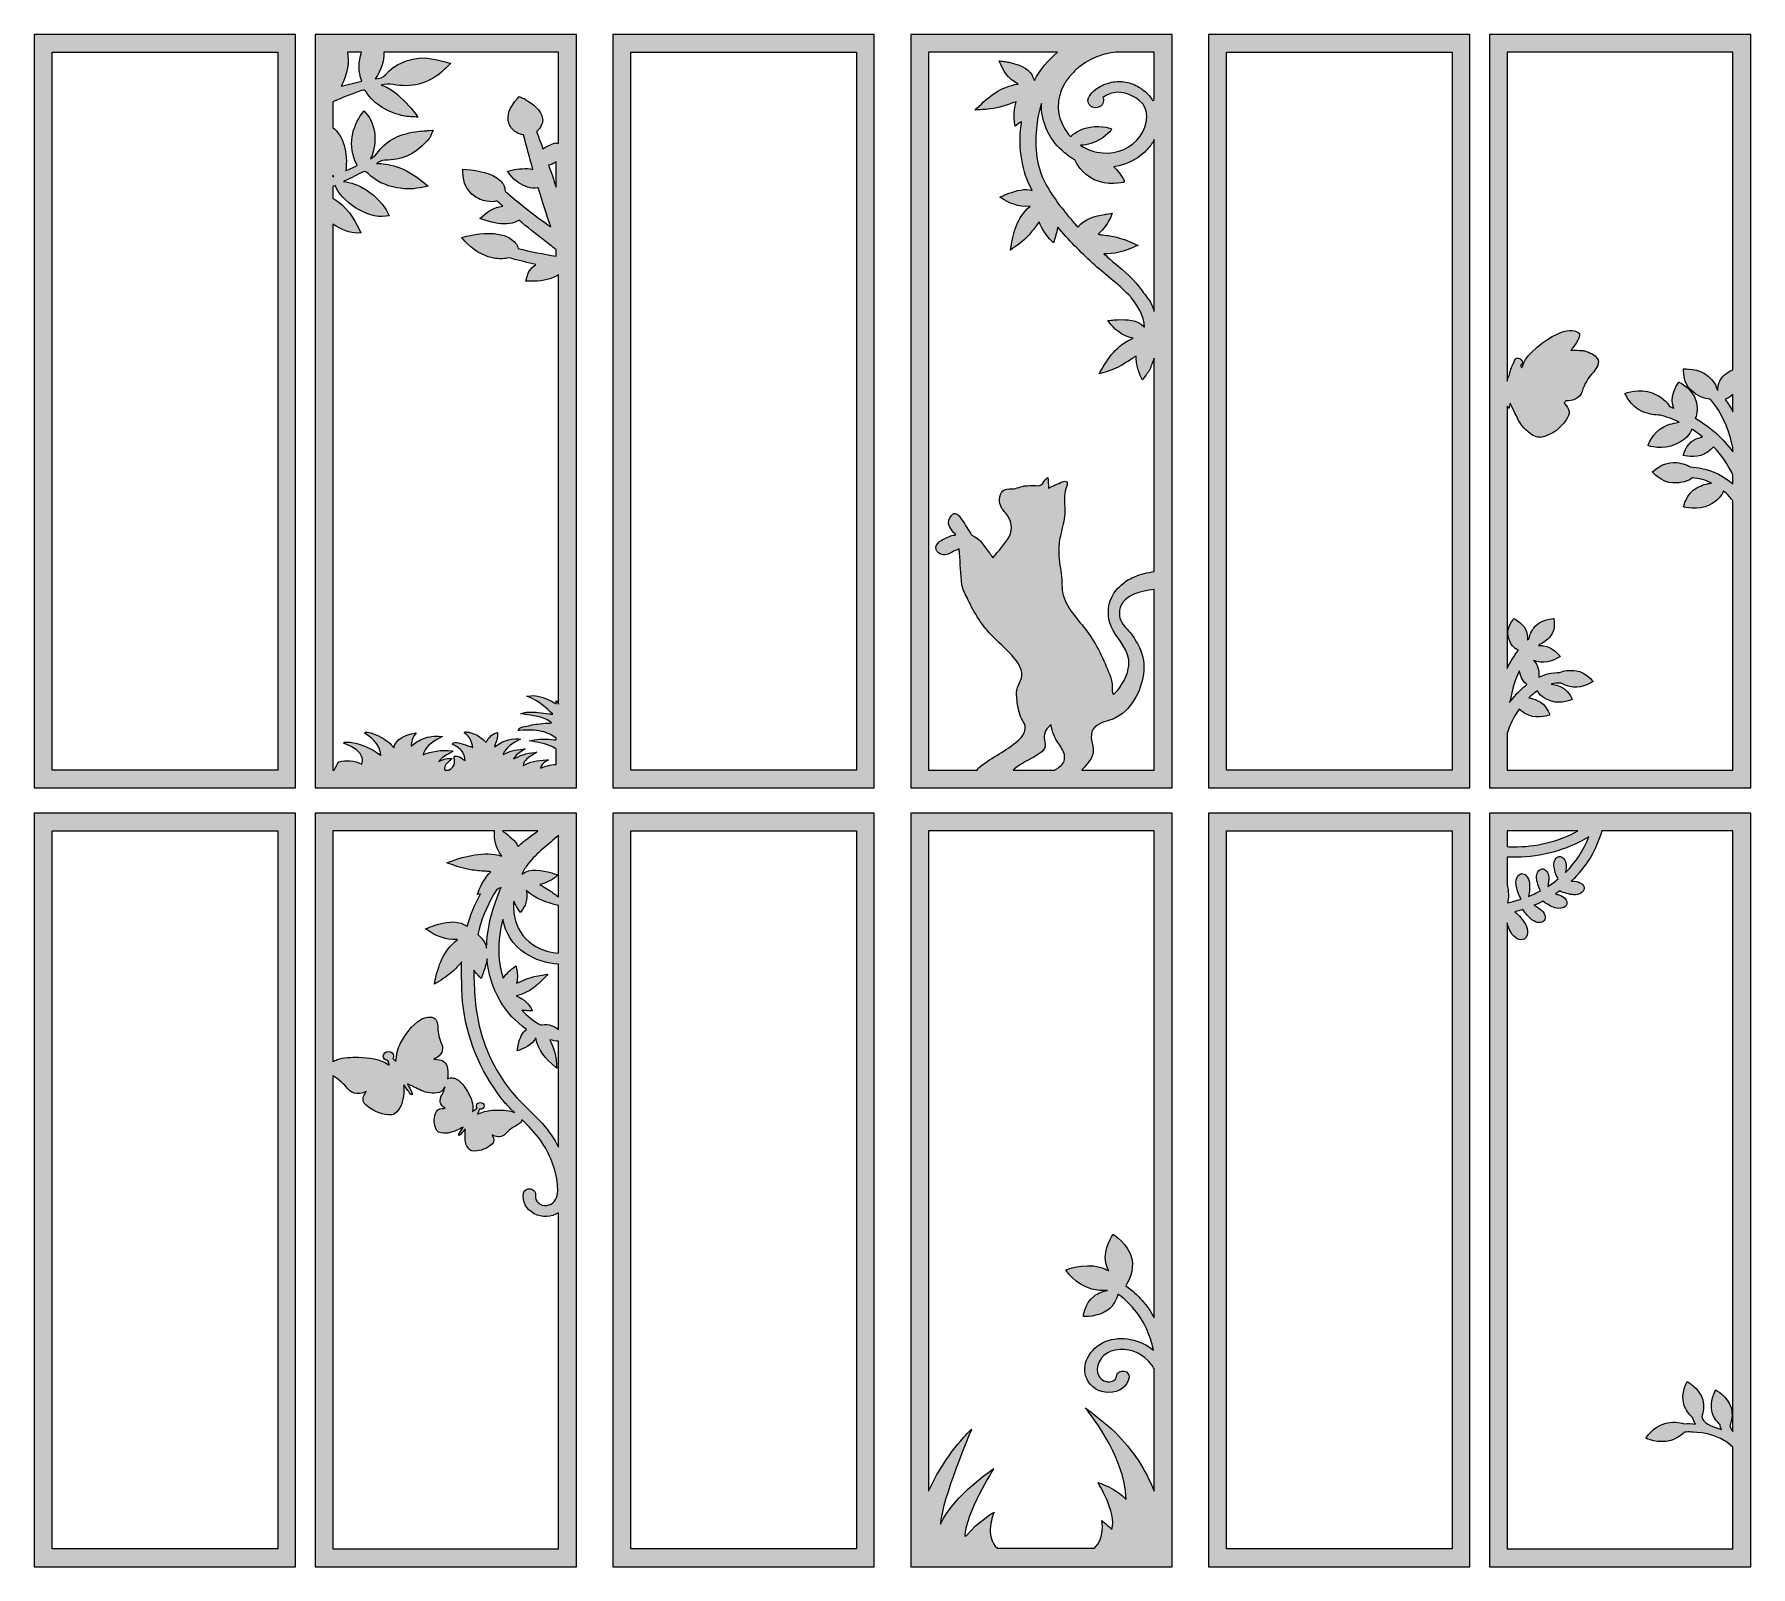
# Model space of a CAD drawing. Header units: millimetres. Extents: x 15 to 304, y -262 to -4.
import ezdxf

# ---------------------------------------------------------------- set-up
doc = ezdxf.new("R2010")
doc.units = ezdxf.units.MM
doc.header["$MEASUREMENT"] = 0
for name, color, linetype in [('Layer 1', 7, 'Continuous'), ('Layer 10', 7, 'Continuous'), ('Layer 11', 7, 'Continuous'), ('Layer 12', 7, 'Continuous'), ('Layer 2', 7, 'Continuous'), ('Layer 3', 7, 'Continuous'), ('Layer 4', 7, 'Continuous'), ('Layer 5', 7, 'Continuous'), ('Layer 6', 7, 'Continuous'), ('Layer 7', 7, 'Continuous'), ('Layer 9', 7, 'Continuous'), ('Layer8', 7, 'Continuous')]:
    doc.layers.add(name, color=color, linetype=linetype)

# ---------------------------------------------------------------- blocks, each defined once
blk = doc.blocks.new('block 2')
at = {"layer": 'Layer 9'}
h = blk.add_hatch(color=1, dxfattribs=at)
h.dxf.hatch_style = 2
h.paths.add_polyline_path([(162.69, -4.1), (162.69, -131.1), (206.75, -131.1), (206.75, -4.1)])
edge = h.paths.add_edge_path()
edge.add_spline(control_points=[(200.65, -39.52), (199.66, -39.06), (198.59, -38.59), (197.46, -38.31), (196.68, -38.12), (195.89, -38.01), (195.06, -37.89), (194.81, -37.85), (194.55, -37.82), (194.29, -37.78), (195.28, -36.88), (196, -35.84), (196.56, -34.53), (196.56, -34.53), (196.67, -34.26), (196.67, -34.26), (196.67, -34.26), (195.7, -34.4), (195.7, -34.4), (195.61, -34.41), (195.52, -34.42), (195.43, -34.44), (193.82, -34.7), (191.98, -35.22), (190.86, -36.59), (190.69, -36.4), (190.51, -36.21), (190.34, -36.01), (188.41, -33.77), (186.46, -31.37), (185.17, -28.77), (183.73, -25.88), (183.61, -22.62), (183.94, -19.5), (184.08, -18.24), (184.33, -16.98), (184.71, -15.75), (184.68, -17.18), (184.97, -18.64), (185.53, -19.97), (186.12, -21.35), (187.04, -22.64), (188.2, -23.7), (188.77, -24.22), (189.41, -24.69), (190.09, -25.1), (190.17, -25.15), (190.26, -25.2), (190.34, -25.25), (190.54, -25.66), (191.56, -27.64), (193.61, -28.6), (195.86, -29.66), (198.45, -29.07), (198.55, -29.05), (198.61, -29.04), (198.65, -29), (198.68, -28.96), (198.7, -28.91), (198.7, -28.86), (198.69, -28.81), (198.66, -28.76), (198.12, -27.52), (196.94, -26.44), (197.01, -26.43), (197.08, -26.41), (197.15, -26.4), (198.78, -26.11), (200.28, -25.45), (201.5, -24.48), (202.08, -24.03), (202.63, -23.48), (203.12, -22.84), (203.23, -22.68), (203.34, -22.53), (203.44, -22.37), (203.44, -22.37), (203.46, -22.34), (203.46, -22.34), (203.46, -22.34), (203.46, -22.37), (203.46, -22.37), (203.56, -22.19), (203.66, -22), (203.75, -21.82), (203.75, -21.82), (203.75, -50.8), (203.75, -50.8), (203.65, -50.53), (203.54, -50.26), (203.45, -49.98), (203.12, -49.04), (202.17, -47.98), (201.71, -47.34), (200.31, -45.37), (198.8, -44.13), (196.94, -42.55), (196.37, -42.07), (195.82, -41.58), (195.27, -41.08), (196.86, -41.13), (198.7, -40.79), (200.63, -39.82), (200.63, -39.82), (201.04, -39.71), (201.04, -39.71), (201.04, -39.71), (200.65, -39.52), (200.65, -39.52)], knot_values=[0, 0, 0, 0, 1, 1, 1, 2, 2, 2, 3, 3, 3, 4, 4, 4, 5, 5, 5, 6, 6, 6, 7, 7, 7, 8, 8, 8, 9, 9, 9, 10, 10, 10, 11, 11, 11, 12, 12, 12, 13, 13, 13, 14, 14, 14, 15, 15, 15, 16, 16, 16, 17, 17, 17, 18, 18, 18, 19, 19, 19, 20, 20, 20, 21, 21, 21, 22, 22, 22, 23, 23, 23, 24, 24, 24, 25, 25, 25, 26, 26, 26, 27, 27, 27, 28, 28, 28, 29, 29, 29, 30, 30, 30, 31, 31, 31, 32, 32, 32, 33, 33, 33, 34, 34, 34, 35, 35, 35, 36, 36, 36, 36], degree=3, periodic=1)
edge = h.paths.add_edge_path()
edge.add_spline(control_points=[(187.58, -15.68), (187.68, -14.53), (188.04, -13.4), (188.63, -12.4), (188.63, -12.4), (188.73, -12.25), (188.73, -12.25), (188.77, -12.18), (188.82, -12.1), (188.87, -12.03), (188.87, -12.03), (188.97, -11.89), (188.97, -11.89), (189.02, -11.81), (189.07, -11.74), (189.12, -11.67), (189.12, -11.67), (189.4, -11.31), (189.4, -11.31), (189.46, -11.23), (189.52, -11.16), (189.58, -11.09), (189.58, -11.09), (189.69, -10.96), (189.69, -10.96), (190.1, -10.49), (190.54, -10.06), (191, -9.69), (191.99, -8.89), (193.07, -8.26), (194.2, -7.83), (195.2, -7.45), (196.23, -7.21), (197.27, -7.1), (197.27, -7.1), (203.75, -7.1), (203.75, -7.1), (203.75, -7.1), (203.75, -15.09), (203.75, -15.09), (203.58, -15.15), (203.47, -15.22), (203.47, -15.22), (203.3, -14.96), (203.13, -14.71), (202.92, -14.47), (202.69, -14.18), (202.4, -13.93), (202.13, -13.68), (202.13, -13.68), (202.1, -13.66), (202.1, -13.65), (202.1, -13.65), (201.65, -13.31), (201.65, -13.31), (201.55, -13.23), (201.44, -13.16), (201.32, -13.09), (201.27, -13.06), (201.22, -13.03), (201.16, -12.99), (200.48, -12.57), (199.71, -12.28), (198.92, -12.15), (198.13, -12.01), (197.3, -12.02), (196.52, -12.18), (195.76, -12.33), (195.03, -12.63), (194.34, -13.06), (193.12, -13.84), (192.74, -14.66), (192.72, -14.69), (192.63, -14.84), (192.58, -15.03), (192.57, -15.22), (192.55, -15.88), (193.12, -16.44), (193.84, -16.46), (194.56, -16.47), (195.16, -15.95), (195.18, -15.29), (195.19, -15.06), (195.16, -14.87), (195.1, -14.72), (195.92, -14.2), (198.07, -12.85), (201.19, -15.22), (203.1, -16.67), (202.71, -19.4), (201.38, -21.24), (199.92, -23.25), (197.56, -24.31), (195.04, -24.09), (193.72, -23.97), (192.43, -23.52), (191.29, -22.78), (191.92, -22.76), (192.52, -22.68), (193.07, -22.51), (195.16, -21.9), (196.44, -20.29), (196.49, -20.22), (196.53, -20.18), (196.54, -20.12), (196.52, -20.06), (196.5, -20.01), (196.46, -19.97), (196.4, -19.95), (196.31, -19.92), (194.26, -19.29), (192.16, -19.91), (191.07, -20.23), (190.19, -20.84), (189.61, -21.33), (189.46, -21.17), (189.32, -21), (189.2, -20.83), (188.52, -19.92), (188.02, -18.9), (187.71, -17.79), (187.69, -17.73), (187.68, -17.68), (187.67, -17.62), (187.67, -17.62), (187.64, -17.49), (187.64, -17.49), (187.55, -16.89), (187.53, -16.28), (187.58, -15.68)], knot_values=[0, 0, 0, 0, 1, 1, 1, 2, 2, 2, 3, 3, 3, 4, 4, 4, 5, 5, 5, 6, 6, 6, 7, 7, 7, 8, 8, 8, 9, 9, 9, 10, 10, 10, 11, 11, 11, 12, 12, 12, 13, 13, 13, 14, 14, 14, 15, 15, 15, 16, 16, 16, 17, 17, 17, 18, 18, 18, 19, 19, 19, 20, 20, 20, 21, 21, 21, 22, 22, 22, 23, 23, 23, 24, 24, 24, 25, 25, 25, 26, 26, 26, 27, 27, 27, 28, 28, 28, 29, 29, 29, 30, 30, 30, 31, 31, 31, 32, 32, 32, 33, 33, 33, 34, 34, 34, 35, 35, 35, 36, 36, 36, 37, 37, 37, 38, 38, 38, 39, 39, 39, 40, 40, 40, 41, 41, 41, 42, 42, 42, 43, 43, 43, 43], degree=3, periodic=1)
edge = h.paths.add_edge_path()
edge.add_spline(control_points=[(173.92, -128.1), (173.92, -128.1), (165.69, -128.1), (165.69, -128.1), (165.69, -128.1), (165.69, -7.1), (165.69, -7.1), (165.69, -7.1), (187.44, -7.1), (187.44, -7.1), (185.82, -8.42), (184.5, -10.06), (183.53, -11.88), (183.41, -11.57), (183.28, -11.27), (183.14, -11), (182.4, -9.58), (180.79, -9.19), (179.22, -8.81), (178.96, -8.75), (178.7, -8.71), (178.4, -8.67), (178.25, -8.65), (178.1, -8.62), (177.92, -8.6), (177.92, -8.6), (177.59, -8.54), (177.59, -8.54), (177.59, -8.54), (177.7, -8.82), (177.7, -8.82), (178.22, -10.12), (179.01, -11.54), (180.82, -12.48), (177.75, -12.93), (175.84, -14.6), (173.85, -16.56), (173.85, -16.56), (173.56, -16.85), (173.56, -16.85), (173.56, -16.85), (174, -16.83), (174, -16.83), (175.11, -16.78), (176.29, -16.7), (177.42, -16.43), (178.2, -16.25), (178.94, -15.98), (179.73, -15.7), (179.97, -15.62), (180.21, -15.53), (180.46, -15.45), (180.08, -16.68), (180.01, -17.91), (180.23, -19.3), (180.23, -19.3), (180.28, -19.6), (180.28, -19.6), (180.28, -19.6), (181.05, -19.03), (181.05, -19.03), (181.12, -18.98), (181.19, -18.93), (181.26, -18.88), (181.3, -18.85), (181.33, -18.82), (181.37, -18.79), (180.83, -22.56), (181.2, -26.55), (182.87, -29.82), (182.97, -30.01), (183.07, -30.2), (183.17, -30.39), (181.88, -30.01), (180.53, -30.46), (179.21, -30.89), (178.96, -30.98), (178.73, -31.08), (178.45, -31.21), (178.32, -31.27), (178.18, -31.33), (178.02, -31.4), (178.02, -31.4), (177.71, -31.53), (177.71, -31.53), (177.71, -31.53), (177.97, -31.7), (177.97, -31.7), (179.2, -32.49), (180.73, -33.25), (182.8, -33.07), (180.55, -35.05), (180.01, -37.42), (179.58, -40.08), (179.58, -40.08), (179.52, -40.47), (179.52, -40.47), (179.52, -40.47), (179.87, -40.22), (179.87, -40.22), (180.75, -39.6), (181.68, -38.92), (182.44, -38.11), (182.97, -37.55), (183.42, -36.94), (183.89, -36.3), (184.04, -36.1), (184.18, -35.91), (184.34, -35.71), (184.79, -36.92), (185.49, -37.97), (186.53, -39), (186.53, -39), (186.75, -39.21), (186.75, -39.21), (186.75, -39.21), (187.04, -38.34), (187.04, -38.34), (187.06, -38.26), (187.09, -38.18), (187.11, -38.11), (187.26, -37.63), (187.39, -37.12), (187.47, -36.6), (189.28, -38.76), (191.3, -40.78), (193.33, -42.64), (195.31, -44.46), (197.57, -46.09), (199.44, -48.02), (200.64, -49.25), (202.19, -51.6), (202.1, -53.48), (202.06, -53.43), (202.01, -53.38), (201.97, -53.33), (200.85, -52.15), (199.17, -52.17), (197.55, -52.19), (197.29, -52.2), (197.03, -52.23), (196.72, -52.26), (196.57, -52.28), (196.42, -52.29), (196.24, -52.31), (196.24, -52.31), (195.9, -52.34), (195.9, -52.34), (195.9, -52.34), (196.09, -52.58), (196.09, -52.58), (196.97, -53.7), (198.15, -54.88), (200.17, -55.33), (197.34, -56.53), (195.99, -58.61), (194.65, -60.99), (194.65, -60.99), (194.45, -61.34), (194.45, -61.34), (194.45, -61.34), (194.87, -61.21), (194.87, -61.21), (195.92, -60.89), (197.04, -60.52), (198.05, -59.98), (198.74, -59.61), (199.38, -59.17), (200.06, -58.71), (200.22, -58.6), (200.39, -58.48), (200.56, -58.37), (200.6, -58.36), (200.65, -58.35), (200.69, -58.34), (200.7, -59.6), (200.99, -60.79), (201.6, -62.05), (201.6, -62.05), (201.73, -62.32), (201.73, -62.32), (201.73, -62.32), (202.31, -61.58), (202.31, -61.58), (202.36, -61.52), (202.41, -61.45), (202.46, -61.38), (202.65, -61.13), (202.84, -60.86), (203.02, -60.58), (203.23, -59.93), (203.48, -59.3), (203.75, -58.67), (203.75, -58.67), (203.75, -94.66), (203.75, -94.66), (202.6, -94.8), (201.46, -95.02), (200.44, -95.55), (199.81, -95.75), (199.15, -96.1), (198.48, -96.68), (197.65, -97.41), (197.03, -97.98), (196.57, -98.97), (195.85, -100.5), (195.81, -102.33), (196.48, -103.89), (197.28, -105.76), (199.02, -107.23), (199.39, -109.22), (199.61, -110.38), (199.31, -111.56), (198.83, -112.62), (198.6, -113.11), (198.33, -113.59), (198.02, -114.05), (197.72, -114.48), (197.28, -114.99), (196.9, -115.34), (196.53, -115.06), (196.65, -114.47), (196.67, -114.07), (196.7, -113.38), (196.47, -112.7), (196.23, -112.05), (195.29, -109.53), (194.01, -106.9), (192.41, -104.72), (190.98, -102.77), (189.05, -101.02), (188.4, -98.63), (188.09, -97.48), (188.23, -96.22), (188.07, -95.03), (187.89, -93.72), (187.62, -92.42), (187.63, -91.1), (187.64, -90.17), (187.79, -89.24), (187.99, -88.33), (188.24, -87.19), (188.58, -86.06), (188.65, -84.89), (188.73, -83.36), (188.35, -81.75), (188.95, -80.34), (189.27, -79.58), (188.96, -79.25), (188.23, -79.53), (187.44, -79.84), (186.69, -80.23), (185.92, -80.58), (185.89, -79.94), (185.86, -79.37), (185.82, -78.8), (185.46, -79.03), (185.25, -79.26), (185.12, -79.52), (184.84, -80.12), (184.42, -80.24), (183.76, -80.16), (183.12, -80.07), (182.46, -80.21), (181.8, -80.21), (181.61, -80.21), (180.43, -80.74), (179.78, -80.69), (178.41, -80.57), (177.72, -81.19), (177.65, -82.53), (177.61, -83.45), (178.08, -84.1), (178.65, -84.74), (179.73, -85.96), (179.97, -87.42), (179.26, -88.77), (178.58, -90.05), (177.5, -91.12), (176.55, -92.35), (176.31, -92), (176.14, -91.75), (175.95, -91.51), (175.07, -90.42), (174.45, -89.08), (172.99, -88.53), (172.88, -88.49), (172.82, -88.3), (172.74, -88.17), (172.2, -87.31), (171.68, -86.43), (171.1, -85.6), (170.8, -85.17), (170.32, -84.62), (169.8, -84.97), (169.39, -85.24), (169.11, -85.89), (169.06, -86.41), (169.01, -86.8), (169.37, -87.26), (169.61, -87.66), (169.77, -87.93), (170.02, -88.13), (170.31, -88.44), (169.93, -88.52), (169.66, -88.53), (169.44, -88.63), (168.8, -88.93), (168.1, -89.17), (167.56, -89.59), (167.06, -89.97), (166.88, -90.46), (166.95, -90.85), (166.98, -90.93), (167, -91), (167.03, -91.08), (167.06, -91.13), (167.09, -91.19), (167.14, -91.24), (167.74, -91.94), (168.56, -92.02), (169.31, -91.54), (169.75, -91.26), (170.27, -91.09), (170.85, -90.83), (170.9, -91.2), (170.92, -91.35), (170.93, -91.49), (171.05, -93.29), (171.08, -95.1), (171.33, -96.88), (171.45, -97.73), (171.97, -98.53), (172.34, -99.35), (173.38, -101.64), (174.74, -103.77), (176.51, -105.59), (177.94, -107.07), (182.08, -110.19), (181.35, -112.6), (181.18, -113.15), (180.85, -113.63), (180.69, -114.18), (180.47, -114.86), (180.53, -115.6), (180.61, -116.32), (180.73, -117.38), (180.89, -118.47), (181.39, -119.42), (181.6, -119.82), (181.86, -120.2), (181.96, -120.64), (182.19, -121.75), (181.28, -122.76), (180.4, -123.46), (178.35, -125.1), (176.02, -126.14), (174.01, -127.82), (173.97, -127.91), (173.94, -128), (173.92, -128.1)], knot_values=[0, 0, 0, 0, 1, 1, 1, 2, 2, 2, 3, 3, 3, 4, 4, 4, 5, 5, 5, 6, 6, 6, 7, 7, 7, 8, 8, 8, 9, 9, 9, 10, 10, 10, 11, 11, 11, 12, 12, 12, 13, 13, 13, 14, 14, 14, 15, 15, 15, 16, 16, 16, 17, 17, 17, 18, 18, 18, 19, 19, 19, 20, 20, 20, 21, 21, 21, 22, 22, 22, 23, 23, 23, 24, 24, 24, 25, 25, 25, 26, 26, 26, 27, 27, 27, 28, 28, 28, 29, 29, 29, 30, 30, 30, 31, 31, 31, 32, 32, 32, 33, 33, 33, 34, 34, 34, 35, 35, 35, 36, 36, 36, 37, 37, 37, 38, 38, 38, 39, 39, 39, 40, 40, 40, 41, 41, 41, 42, 42, 42, 43, 43, 43, 44, 44, 44, 45, 45, 45, 46, 46, 46, 47, 47, 47, 48, 48, 48, 49, 49, 49, 50, 50, 50, 51, 51, 51, 52, 52, 52, 53, 53, 53, 54, 54, 54, 55, 55, 55, 56, 56, 56, 57, 57, 57, 58, 58, 58, 59, 59, 59, 60, 60, 60, 61, 61, 61, 62, 62, 62, 63, 63, 63, 64, 64, 64, 65, 65, 65, 66, 66, 66, 67, 67, 67, 68, 68, 68, 69, 69, 69, 70, 70, 70, 71, 71, 71, 72, 72, 72, 73, 73, 73, 74, 74, 74, 75, 75, 75, 76, 76, 76, 77, 77, 77, 78, 78, 78, 79, 79, 79, 80, 80, 80, 81, 81, 81, 82, 82, 82, 83, 83, 83, 84, 84, 84, 85, 85, 85, 86, 86, 86, 87, 87, 87, 88, 88, 88, 89, 89, 89, 90, 90, 90, 91, 91, 91, 92, 92, 92, 93, 93, 93, 94, 94, 94, 95, 95, 95, 96, 96, 96, 97, 97, 97, 98, 98, 98, 99, 99, 99, 100, 100, 100, 101, 101, 101, 102, 102, 102, 103, 103, 103, 104, 104, 104, 105, 105, 105, 106, 106, 106, 107, 107, 107, 108, 108, 108, 109, 109, 109, 110, 110, 110, 111, 111, 111, 112, 112, 112, 113, 113, 113, 114, 114, 114, 115, 115, 115, 116, 116, 116, 117, 117, 117, 118, 118, 118, 119, 119, 119, 120, 120, 120, 120], degree=3, periodic=1)
edge = h.paths.add_edge_path()
edge.add_spline(control_points=[(188.61, -126.34), (188.59, -126.49), (188.56, -126.63), (188.52, -126.76), (188.36, -126.96), (188.2, -127.16), (188.04, -127.36), (187.78, -127.59), (187.48, -127.78), (187.21, -127.95), (187.13, -128), (187.04, -128.05), (186.96, -128.1), (186.96, -128.1), (179.96, -128.1), (179.96, -128.1), (179.97, -128.08), (179.97, -128.07), (179.98, -128.06), (180.04, -128.02), (180.09, -127.97), (180.15, -127.93), (180.16, -127.93), (180.17, -127.92), (180.18, -127.91), (180.18, -127.91), (180.18, -127.91), (180.18, -127.91), (180.49, -127.67), (180.8, -127.44), (181.12, -127.23), (181.65, -126.86), (182.23, -126.6), (182.8, -126.29), (183.39, -125.98), (183.94, -125.61), (184.48, -125.23), (184.89, -124.94), (185.26, -124.61), (185.35, -124.1), (185.43, -123.63), (185.24, -123.2), (185.17, -122.75), (185.21, -121.75), (185.57, -121.01), (186.37, -120.47), (186.44, -121.05), (186.58, -121.62), (186.79, -122.16), (187.09, -122.9), (187.53, -123.52), (187.97, -124.16), (188.43, -124.83), (188.74, -125.51), (188.61, -126.34)], knot_values=[0, 0, 0, 0, 1, 1, 1, 2, 2, 2, 3, 3, 3, 4, 4, 4, 5, 5, 5, 6, 6, 6, 7, 7, 7, 8, 8, 8, 9, 9, 9, 10, 10, 10, 11, 11, 11, 12, 12, 12, 13, 13, 13, 14, 14, 14, 15, 15, 15, 16, 16, 16, 17, 17, 17, 18, 18, 18, 18], degree=3, periodic=1)
edge = h.paths.add_edge_path()
edge.add_spline(control_points=[(191.55, -128.1), (191.57, -128.07), (191.59, -128.05), (191.61, -128.03), (192.37, -127.14), (193.36, -126.19), (193.44, -125.01), (193.54, -123.7), (192.66, -122.46), (193.47, -121.2), (194.12, -120.18), (195.51, -119.99), (196.65, -119.56), (198.26, -118.94), (199.56, -117.66), (200.43, -116.17), (201.92, -113.63), (202.62, -110.26), (201.24, -107.46), (200.8, -106.57), (200.32, -105.68), (199.67, -104.93), (199.02, -104.19), (198.23, -103.49), (197.97, -102.52), (197.81, -101.93), (197.86, -101.31), (197.99, -100.72), (198.72, -98.45), (201.55, -98), (203.75, -97.67), (203.75, -97.67), (203.75, -128.1), (203.75, -128.1), (203.75, -128.1), (191.55, -128.1), (191.55, -128.1)], knot_values=[0, 0, 0, 0, 1, 1, 1, 2, 2, 2, 3, 3, 3, 4, 4, 4, 5, 5, 5, 6, 6, 6, 7, 7, 7, 8, 8, 8, 9, 9, 9, 10, 10, 10, 11, 11, 11, 12, 12, 12, 12], degree=3, periodic=1)
at = {"layer": 'Layer 9', "lineweight": 0}
blk.add_lwpolyline([(162.69, -4.1), (162.69, -131.1), (206.75, -131.1), (206.75, -4.1), (162.69, -4.1)], dxfattribs=at)
for points, knots in [([(173.92, -128.1), (173.92, -128.1), (165.69, -128.1), (165.69, -128.1), (165.69, -128.1), (165.69, -7.1), (165.69, -7.1), (165.69, -7.1), (187.44, -7.1), (187.44, -7.1), (185.82, -8.42), (184.5, -10.06), (183.53, -11.88), (183.41, -11.57), (183.28, -11.27), (183.14, -11), (182.4, -9.58), (180.79, -9.19), (179.22, -8.81), (178.96, -8.75), (178.7, -8.71), (178.4, -8.67), (178.25, -8.65), (178.1, -8.62), (177.92, -8.6), (177.92, -8.6), (177.59, -8.54), (177.59, -8.54), (177.59, -8.54), (177.7, -8.82), (177.7, -8.82), (178.22, -10.12), (179.01, -11.54), (180.82, -12.48), (177.75, -12.93), (175.84, -14.6), (173.85, -16.56), (173.85, -16.56), (173.56, -16.85), (173.56, -16.85), (173.56, -16.85), (174, -16.83), (174, -16.83), (175.11, -16.78), (176.29, -16.7), (177.42, -16.43), (178.2, -16.25), (178.94, -15.98), (179.73, -15.7), (179.97, -15.62), (180.21, -15.53), (180.46, -15.45), (180.08, -16.68), (180.01, -17.91), (180.23, -19.3), (180.23, -19.3), (180.28, -19.6), (180.28, -19.6), (180.28, -19.6), (181.05, -19.03), (181.05, -19.03), (181.12, -18.98), (181.19, -18.93), (181.26, -18.88), (181.3, -18.85), (181.33, -18.82), (181.37, -18.79), (180.83, -22.56), (181.2, -26.55), (182.87, -29.82), (182.97, -30.01), (183.07, -30.2), (183.17, -30.39), (181.88, -30.01), (180.53, -30.46), (179.21, -30.89), (178.96, -30.98), (178.73, -31.08), (178.45, -31.21), (178.32, -31.27), (178.18, -31.33), (178.02, -31.4), (178.02, -31.4), (177.71, -31.53), (177.71, -31.53), (177.71, -31.53), (177.97, -31.7), (177.97, -31.7), (179.2, -32.49), (180.73, -33.25), (182.8, -33.07), (180.55, -35.05), (180.01, -37.42), (179.58, -40.08), (179.58, -40.08), (179.52, -40.47), (179.52, -40.47), (179.52, -40.47), (179.87, -40.22), (179.87, -40.22), (180.75, -39.6), (181.68, -38.92), (182.44, -38.11), (182.97, -37.55), (183.42, -36.94), (183.89, -36.3), (184.04, -36.1), (184.18, -35.91), (184.34, -35.71), (184.79, -36.92), (185.49, -37.97), (186.53, -39), (186.53, -39), (186.75, -39.21), (186.75, -39.21), (186.75, -39.21), (187.04, -38.34), (187.04, -38.34), (187.06, -38.26), (187.09, -38.18), (187.11, -38.11), (187.26, -37.63), (187.39, -37.12), (187.47, -36.6), (189.28, -38.76), (191.3, -40.78), (193.33, -42.64), (195.31, -44.46), (197.57, -46.09), (199.44, -48.02), (200.64, -49.25), (202.19, -51.6), (202.1, -53.48), (202.06, -53.43), (202.01, -53.38), (201.97, -53.33), (200.85, -52.15), (199.17, -52.17), (197.55, -52.19), (197.29, -52.2), (197.03, -52.23), (196.72, -52.26), (196.57, -52.28), (196.42, -52.29), (196.24, -52.31), (196.24, -52.31), (195.9, -52.34), (195.9, -52.34), (195.9, -52.34), (196.09, -52.58), (196.09, -52.58), (196.97, -53.7), (198.15, -54.88), (200.17, -55.33), (197.34, -56.53), (195.99, -58.61), (194.65, -60.99), (194.65, -60.99), (194.45, -61.34), (194.45, -61.34), (194.45, -61.34), (194.87, -61.21), (194.87, -61.21), (195.92, -60.89), (197.04, -60.52), (198.05, -59.98), (198.74, -59.61), (199.38, -59.17), (200.06, -58.71), (200.22, -58.6), (200.39, -58.48), (200.56, -58.37), (200.6, -58.36), (200.65, -58.35), (200.69, -58.34), (200.7, -59.6), (200.99, -60.79), (201.6, -62.05), (201.6, -62.05), (201.73, -62.32), (201.73, -62.32), (201.73, -62.32), (202.31, -61.58), (202.31, -61.58), (202.36, -61.52), (202.41, -61.45), (202.46, -61.38), (202.65, -61.13), (202.84, -60.86), (203.02, -60.58), (203.23, -59.93), (203.48, -59.3), (203.75, -58.67), (203.75, -58.67), (203.75, -94.66), (203.75, -94.66), (202.6, -94.8), (201.46, -95.02), (200.44, -95.55), (199.81, -95.75), (199.15, -96.1), (198.48, -96.68), (197.65, -97.41), (197.03, -97.98), (196.57, -98.97), (195.85, -100.5), (195.81, -102.33), (196.48, -103.89), (197.28, -105.76), (199.02, -107.23), (199.39, -109.22), (199.61, -110.38), (199.31, -111.56), (198.83, -112.62), (198.6, -113.11), (198.33, -113.59), (198.02, -114.05), (197.72, -114.48), (197.28, -114.99), (196.9, -115.34), (196.53, -115.06), (196.65, -114.47), (196.67, -114.07), (196.7, -113.38), (196.47, -112.7), (196.23, -112.05), (195.29, -109.53), (194.01, -106.9), (192.41, -104.72), (190.98, -102.77), (189.05, -101.02), (188.4, -98.63), (188.09, -97.48), (188.23, -96.22), (188.07, -95.03), (187.89, -93.72), (187.62, -92.42), (187.63, -91.1), (187.64, -90.17), (187.79, -89.24), (187.99, -88.33), (188.24, -87.19), (188.58, -86.06), (188.65, -84.89), (188.73, -83.36), (188.35, -81.75), (188.95, -80.34), (189.27, -79.58), (188.96, -79.25), (188.23, -79.53), (187.44, -79.84), (186.69, -80.23), (185.92, -80.58), (185.89, -79.94), (185.86, -79.37), (185.82, -78.8), (185.46, -79.03), (185.25, -79.26), (185.12, -79.52), (184.84, -80.12), (184.42, -80.24), (183.76, -80.16), (183.12, -80.07), (182.46, -80.21), (181.8, -80.21), (181.61, -80.21), (180.43, -80.74), (179.78, -80.69), (178.41, -80.57), (177.72, -81.19), (177.65, -82.53), (177.61, -83.45), (178.08, -84.1), (178.65, -84.74), (179.73, -85.96), (179.97, -87.42), (179.26, -88.77), (178.58, -90.05), (177.5, -91.12), (176.55, -92.35), (176.31, -92), (176.14, -91.75), (175.95, -91.51), (175.07, -90.42), (174.45, -89.08), (172.99, -88.53), (172.88, -88.49), (172.82, -88.3), (172.74, -88.17), (172.2, -87.31), (171.68, -86.43), (171.1, -85.6), (170.8, -85.17), (170.32, -84.62), (169.8, -84.97), (169.39, -85.24), (169.11, -85.89), (169.06, -86.41), (169.01, -86.8), (169.37, -87.26), (169.61, -87.66), (169.77, -87.93), (170.02, -88.13), (170.31, -88.44), (169.93, -88.52), (169.66, -88.53), (169.44, -88.63), (168.8, -88.93), (168.1, -89.17), (167.56, -89.59), (167.06, -89.97), (166.88, -90.46), (166.95, -90.85), (166.98, -90.93), (167, -91), (167.03, -91.08), (167.06, -91.13), (167.09, -91.19), (167.14, -91.24), (167.74, -91.94), (168.56, -92.02), (169.31, -91.54), (169.75, -91.26), (170.27, -91.09), (170.85, -90.83), (170.9, -91.2), (170.92, -91.35), (170.93, -91.49), (171.05, -93.29), (171.08, -95.1), (171.33, -96.88), (171.45, -97.73), (171.97, -98.53), (172.34, -99.35), (173.38, -101.64), (174.74, -103.77), (176.51, -105.59), (177.94, -107.07), (182.08, -110.19), (181.35, -112.6), (181.18, -113.15), (180.85, -113.63), (180.69, -114.18), (180.47, -114.86), (180.53, -115.6), (180.61, -116.32), (180.73, -117.38), (180.89, -118.47), (181.39, -119.42), (181.6, -119.82), (181.86, -120.2), (181.96, -120.64), (182.19, -121.75), (181.28, -122.76), (180.4, -123.46), (178.35, -125.1), (176.02, -126.14), (174.01, -127.82), (173.97, -127.91), (173.94, -128), (173.92, -128.1)], [0, 0, 0, 0, 1, 1, 1, 2, 2, 2, 3, 3, 3, 4, 4, 4, 5, 5, 5, 6, 6, 6, 7, 7, 7, 8, 8, 8, 9, 9, 9, 10, 10, 10, 11, 11, 11, 12, 12, 12, 13, 13, 13, 14, 14, 14, 15, 15, 15, 16, 16, 16, 17, 17, 17, 18, 18, 18, 19, 19, 19, 20, 20, 20, 21, 21, 21, 22, 22, 22, 23, 23, 23, 24, 24, 24, 25, 25, 25, 26, 26, 26, 27, 27, 27, 28, 28, 28, 29, 29, 29, 30, 30, 30, 31, 31, 31, 32, 32, 32, 33, 33, 33, 34, 34, 34, 35, 35, 35, 36, 36, 36, 37, 37, 37, 38, 38, 38, 39, 39, 39, 40, 40, 40, 41, 41, 41, 42, 42, 42, 43, 43, 43, 44, 44, 44, 45, 45, 45, 46, 46, 46, 47, 47, 47, 48, 48, 48, 49, 49, 49, 50, 50, 50, 51, 51, 51, 52, 52, 52, 53, 53, 53, 54, 54, 54, 55, 55, 55, 56, 56, 56, 57, 57, 57, 58, 58, 58, 59, 59, 59, 60, 60, 60, 61, 61, 61, 62, 62, 62, 63, 63, 63, 64, 64, 64, 65, 65, 65, 66, 66, 66, 67, 67, 67, 68, 68, 68, 69, 69, 69, 70, 70, 70, 71, 71, 71, 72, 72, 72, 73, 73, 73, 74, 74, 74, 75, 75, 75, 76, 76, 76, 77, 77, 77, 78, 78, 78, 79, 79, 79, 80, 80, 80, 81, 81, 81, 82, 82, 82, 83, 83, 83, 84, 84, 84, 85, 85, 85, 86, 86, 86, 87, 87, 87, 88, 88, 88, 89, 89, 89, 90, 90, 90, 91, 91, 91, 92, 92, 92, 93, 93, 93, 94, 94, 94, 95, 95, 95, 96, 96, 96, 97, 97, 97, 98, 98, 98, 99, 99, 99, 100, 100, 100, 101, 101, 101, 102, 102, 102, 103, 103, 103, 104, 104, 104, 105, 105, 105, 106, 106, 106, 107, 107, 107, 108, 108, 108, 109, 109, 109, 110, 110, 110, 111, 111, 111, 112, 112, 112, 113, 113, 113, 114, 114, 114, 115, 115, 115, 116, 116, 116, 117, 117, 117, 118, 118, 118, 119, 119, 119, 120, 120, 120, 120]), ([(187.58, -15.68), (187.68, -14.53), (188.04, -13.4), (188.63, -12.4), (188.63, -12.4), (188.73, -12.25), (188.73, -12.25), (188.77, -12.18), (188.82, -12.1), (188.87, -12.03), (188.87, -12.03), (188.97, -11.89), (188.97, -11.89), (189.02, -11.81), (189.07, -11.74), (189.12, -11.67), (189.12, -11.67), (189.4, -11.31), (189.4, -11.31), (189.46, -11.23), (189.52, -11.16), (189.58, -11.09), (189.58, -11.09), (189.69, -10.96), (189.69, -10.96), (190.1, -10.49), (190.54, -10.06), (191, -9.69), (191.99, -8.89), (193.07, -8.26), (194.2, -7.83), (195.2, -7.45), (196.23, -7.21), (197.27, -7.1), (197.27, -7.1), (203.75, -7.1), (203.75, -7.1), (203.75, -7.1), (203.75, -15.09), (203.75, -15.09), (203.58, -15.15), (203.47, -15.22), (203.47, -15.22), (203.3, -14.96), (203.13, -14.71), (202.92, -14.47), (202.69, -14.18), (202.4, -13.93), (202.13, -13.68), (202.13, -13.68), (202.1, -13.66), (202.1, -13.65), (202.1, -13.65), (201.65, -13.31), (201.65, -13.31), (201.55, -13.23), (201.44, -13.16), (201.32, -13.09), (201.27, -13.06), (201.22, -13.03), (201.16, -12.99), (200.48, -12.57), (199.71, -12.28), (198.92, -12.15), (198.13, -12.01), (197.3, -12.02), (196.52, -12.18), (195.76, -12.33), (195.03, -12.63), (194.34, -13.06), (193.12, -13.84), (192.74, -14.66), (192.72, -14.69), (192.63, -14.84), (192.58, -15.03), (192.57, -15.22), (192.55, -15.88), (193.12, -16.44), (193.84, -16.46), (194.56, -16.47), (195.16, -15.95), (195.18, -15.29), (195.19, -15.06), (195.16, -14.87), (195.1, -14.72), (195.92, -14.2), (198.07, -12.85), (201.19, -15.22), (203.1, -16.67), (202.71, -19.4), (201.38, -21.24), (199.92, -23.25), (197.56, -24.31), (195.04, -24.09), (193.72, -23.97), (192.43, -23.52), (191.29, -22.78), (191.92, -22.76), (192.52, -22.68), (193.07, -22.51), (195.16, -21.9), (196.44, -20.29), (196.49, -20.22), (196.53, -20.18), (196.54, -20.12), (196.52, -20.06), (196.5, -20.01), (196.46, -19.97), (196.4, -19.95), (196.31, -19.92), (194.26, -19.29), (192.16, -19.91), (191.07, -20.23), (190.19, -20.84), (189.61, -21.33), (189.46, -21.17), (189.32, -21), (189.2, -20.83), (188.52, -19.92), (188.02, -18.9), (187.71, -17.79), (187.69, -17.73), (187.68, -17.68), (187.67, -17.62), (187.67, -17.62), (187.64, -17.49), (187.64, -17.49), (187.55, -16.89), (187.53, -16.28), (187.58, -15.68)], [0, 0, 0, 0, 1, 1, 1, 2, 2, 2, 3, 3, 3, 4, 4, 4, 5, 5, 5, 6, 6, 6, 7, 7, 7, 8, 8, 8, 9, 9, 9, 10, 10, 10, 11, 11, 11, 12, 12, 12, 13, 13, 13, 14, 14, 14, 15, 15, 15, 16, 16, 16, 17, 17, 17, 18, 18, 18, 19, 19, 19, 20, 20, 20, 21, 21, 21, 22, 22, 22, 23, 23, 23, 24, 24, 24, 25, 25, 25, 26, 26, 26, 27, 27, 27, 28, 28, 28, 29, 29, 29, 30, 30, 30, 31, 31, 31, 32, 32, 32, 33, 33, 33, 34, 34, 34, 35, 35, 35, 36, 36, 36, 37, 37, 37, 38, 38, 38, 39, 39, 39, 40, 40, 40, 41, 41, 41, 42, 42, 42, 43, 43, 43, 43]), ([(200.65, -39.52), (199.66, -39.06), (198.59, -38.59), (197.46, -38.31), (196.68, -38.12), (195.89, -38.01), (195.06, -37.89), (194.81, -37.85), (194.55, -37.82), (194.29, -37.78), (195.28, -36.88), (196, -35.84), (196.56, -34.53), (196.56, -34.53), (196.67, -34.26), (196.67, -34.26), (196.67, -34.26), (195.7, -34.4), (195.7, -34.4), (195.61, -34.41), (195.52, -34.42), (195.43, -34.44), (193.82, -34.7), (191.98, -35.22), (190.86, -36.59), (190.69, -36.4), (190.51, -36.21), (190.34, -36.01), (188.41, -33.77), (186.46, -31.37), (185.17, -28.77), (183.73, -25.88), (183.61, -22.62), (183.94, -19.5), (184.08, -18.24), (184.33, -16.98), (184.71, -15.75), (184.68, -17.18), (184.97, -18.64), (185.53, -19.97), (186.12, -21.35), (187.04, -22.64), (188.2, -23.7), (188.77, -24.22), (189.41, -24.69), (190.09, -25.1), (190.17, -25.15), (190.26, -25.2), (190.34, -25.25), (190.54, -25.66), (191.56, -27.64), (193.61, -28.6), (195.86, -29.66), (198.45, -29.07), (198.55, -29.05), (198.61, -29.04), (198.65, -29), (198.68, -28.96), (198.7, -28.91), (198.7, -28.86), (198.69, -28.81), (198.66, -28.76), (198.12, -27.52), (196.94, -26.44), (197.01, -26.43), (197.08, -26.41), (197.15, -26.4), (198.78, -26.11), (200.28, -25.45), (201.5, -24.48), (202.08, -24.03), (202.63, -23.48), (203.12, -22.84), (203.23, -22.68), (203.34, -22.53), (203.44, -22.37), (203.44, -22.37), (203.46, -22.34), (203.46, -22.34), (203.46, -22.34), (203.46, -22.37), (203.46, -22.37), (203.56, -22.19), (203.66, -22), (203.75, -21.82), (203.75, -21.82), (203.75, -50.8), (203.75, -50.8), (203.65, -50.53), (203.54, -50.26), (203.45, -49.98), (203.12, -49.04), (202.17, -47.98), (201.71, -47.34), (200.31, -45.37), (198.8, -44.13), (196.94, -42.55), (196.37, -42.07), (195.82, -41.58), (195.27, -41.08), (196.86, -41.13), (198.7, -40.79), (200.63, -39.82), (200.63, -39.82), (201.04, -39.71), (201.04, -39.71), (201.04, -39.71), (200.65, -39.52), (200.65, -39.52)], [0, 0, 0, 0, 1, 1, 1, 2, 2, 2, 3, 3, 3, 4, 4, 4, 5, 5, 5, 6, 6, 6, 7, 7, 7, 8, 8, 8, 9, 9, 9, 10, 10, 10, 11, 11, 11, 12, 12, 12, 13, 13, 13, 14, 14, 14, 15, 15, 15, 16, 16, 16, 17, 17, 17, 18, 18, 18, 19, 19, 19, 20, 20, 20, 21, 21, 21, 22, 22, 22, 23, 23, 23, 24, 24, 24, 25, 25, 25, 26, 26, 26, 27, 27, 27, 28, 28, 28, 29, 29, 29, 30, 30, 30, 31, 31, 31, 32, 32, 32, 33, 33, 33, 34, 34, 34, 35, 35, 35, 36, 36, 36, 36]), ([(191.55, -128.1), (191.57, -128.07), (191.59, -128.05), (191.61, -128.03), (192.37, -127.14), (193.36, -126.19), (193.44, -125.01), (193.54, -123.7), (192.66, -122.46), (193.47, -121.2), (194.12, -120.18), (195.51, -119.99), (196.65, -119.56), (198.26, -118.94), (199.56, -117.66), (200.43, -116.17), (201.92, -113.63), (202.62, -110.26), (201.24, -107.46), (200.8, -106.57), (200.32, -105.68), (199.67, -104.93), (199.02, -104.19), (198.23, -103.49), (197.97, -102.52), (197.81, -101.93), (197.86, -101.31), (197.99, -100.72), (198.72, -98.45), (201.55, -98), (203.75, -97.67), (203.75, -97.67), (203.75, -128.1), (203.75, -128.1), (203.75, -128.1), (191.55, -128.1), (191.55, -128.1)], [0, 0, 0, 0, 1, 1, 1, 2, 2, 2, 3, 3, 3, 4, 4, 4, 5, 5, 5, 6, 6, 6, 7, 7, 7, 8, 8, 8, 9, 9, 9, 10, 10, 10, 11, 11, 11, 12, 12, 12, 12]), ([(188.61, -126.34), (188.59, -126.49), (188.56, -126.63), (188.52, -126.76), (188.36, -126.96), (188.2, -127.16), (188.04, -127.36), (187.78, -127.59), (187.48, -127.78), (187.21, -127.95), (187.13, -128), (187.04, -128.05), (186.96, -128.1), (186.96, -128.1), (179.96, -128.1), (179.96, -128.1), (179.97, -128.08), (179.97, -128.07), (179.98, -128.06), (180.04, -128.02), (180.09, -127.97), (180.15, -127.93), (180.16, -127.93), (180.17, -127.92), (180.18, -127.91), (180.18, -127.91), (180.18, -127.91), (180.18, -127.91), (180.49, -127.67), (180.8, -127.44), (181.12, -127.23), (181.65, -126.86), (182.23, -126.6), (182.8, -126.29), (183.39, -125.98), (183.94, -125.61), (184.48, -125.23), (184.89, -124.94), (185.26, -124.61), (185.35, -124.1), (185.43, -123.63), (185.24, -123.2), (185.17, -122.75), (185.21, -121.75), (185.57, -121.01), (186.37, -120.47), (186.44, -121.05), (186.58, -121.62), (186.79, -122.16), (187.09, -122.9), (187.53, -123.52), (187.97, -124.16), (188.43, -124.83), (188.74, -125.51), (188.61, -126.34)], [0, 0, 0, 0, 1, 1, 1, 2, 2, 2, 3, 3, 3, 4, 4, 4, 5, 5, 5, 6, 6, 6, 7, 7, 7, 8, 8, 8, 9, 9, 9, 10, 10, 10, 11, 11, 11, 12, 12, 12, 13, 13, 13, 14, 14, 14, 15, 15, 15, 16, 16, 16, 17, 17, 17, 18, 18, 18, 18])]:
    blk.add_open_spline(points, degree=3, knots=knots, dxfattribs=at)
blk = doc.blocks.new('block 3')
at = {"layer": 'Layer 11'}
h = blk.add_hatch(color=1, dxfattribs=at)
h.dxf.hatch_style = 2
h.paths.add_polyline_path([(62.26, -4.1), (62.26, -131.1), (106.32, -131.1), (106.32, -4.1)])
edge = h.paths.add_edge_path()
edge.add_spline(control_points=[(103.32, -22.45), (103.24, -22.45), (103.17, -22.44), (103.09, -22.44), (102.99, -22.44), (102.91, -22.42), (102.82, -22.4), (102.82, -22.4), (102.48, -22.52), (102.48, -22.52), (101.71, -22.79), (101.11, -23.07), (100.66, -23.39), (100.66, -23.39), (100.41, -22.68), (100.41, -22.68), (100.15, -21.95), (99.88, -21.21), (99.62, -20.47), (99.74, -20.38), (99.85, -20.27), (99.95, -20.16), (100.45, -19.6), (100.71, -18.91), (100.62, -18.35), (100.38, -16.82), (99, -15.83), (97.75, -15.13), (97.75, -15.13), (97.65, -14.89), (97.65, -14.89), (97.65, -14.89), (97.38, -14.93), (97.38, -14.93), (97.28, -14.88), (97.18, -14.83), (97.08, -14.77), (97.08, -14.77), (96.67, -14.56), (96.67, -14.56), (96.67, -14.56), (96.37, -14.9), (96.37, -14.9), (95.03, -16.43), (94.57, -17.75), (94.92, -19.05), (95.06, -19.59), (95.5, -20.14), (96.1, -20.55), (96.5, -20.82), (96.95, -20.99), (97.41, -21.05), (97.94, -23.06), (98.46, -25), (98.99, -26.85), (97.75, -26.6), (96.54, -26.77), (95.49, -26.98), (95.49, -26.98), (94.68, -27.15), (94.68, -27.15), (94.68, -27.15), (95.15, -27.76), (95.15, -27.76), (95.98, -28.83), (96.93, -29.49), (98.14, -29.85), (98.62, -30), (99.23, -30.05), (99.78, -29.98), (99.82, -29.98), (99.86, -29.97), (99.9, -29.97), (100.59, -32.28), (101.3, -34.48), (102, -36.54), (99.28, -34.67), (96.4, -32.33), (94.29, -30.53), (94.29, -30.52), (94.29, -30.51), (94.29, -30.49), (94.28, -29.84), (93.97, -29.17), (93.47, -28.73), (91.98, -27.42), (89.76, -27.05), (87.78, -26.87), (87.78, -26.87), (87.15, -26.81), (87.15, -26.81), (87.15, -26.81), (87.17, -27.38), (87.17, -27.38), (87.22, -29.14), (87.85, -30.42), (89.15, -31.4), (89.65, -31.78), (90.42, -32.09), (91.2, -32.24), (91.83, -32.35), (92.43, -32.33), (92.93, -32.18), (93.23, -32.47), (93.55, -32.76), (93.89, -33.07), (92.42, -33.27), (91.45, -33.93), (90.7, -34.57), (90.7, -34.57), (90.06, -35.11), (90.06, -35.11), (90.06, -35.11), (90.88, -35.4), (90.88, -35.4), (92.47, -35.95), (93.8, -36.14), (95.08, -35.99), (95.61, -35.93), (96.17, -35.74), (96.58, -35.48), (96.6, -35.47), (96.62, -35.45), (96.64, -35.44), (98.05, -36.6), (99.52, -37.75), (100.72, -38.69), (101.45, -39.26), (102.19, -39.84), (102.92, -40.42), (102.92, -40.42), (102.92, -41.51), (102.92, -41.51), (100.75, -41.13), (98.58, -40.71), (96.48, -40.2), (96.46, -39.88), (96.3, -39.54), (96.02, -39.22), (95.56, -38.69), (94.84, -38.23), (94.13, -38.02), (91.88, -37.34), (89.68, -37.7), (87.82, -38.14), (87.82, -38.14), (86.99, -38.34), (86.99, -38.34), (86.99, -38.34), (87.52, -38.93), (87.52, -38.93), (88.86, -40.41), (90.32, -41.31), (92.12, -41.76), (92.82, -41.93), (93.71, -41.97), (94.49, -41.86), (94.65, -41.84), (94.8, -41.81), (94.95, -41.77), (96.31, -42.12), (97.66, -42.45), (98.98, -42.78), (98.98, -42.78), (99.46, -42.9), (99.46, -42.9), (98.49, -43.54), (98.16, -44.38), (97.97, -45.09), (97.97, -45.09), (97.81, -45.69), (97.81, -45.69), (97.81, -45.69), (98.51, -45.7), (98.51, -45.7), (100.31, -45.73), (101.64, -45.49), (102.68, -44.98), (102.76, -44.94), (102.84, -44.89), (102.92, -44.83), (102.92, -44.83), (102.92, -44.85), (102.92, -44.85), (103.06, -44.76), (103.19, -44.66), (103.32, -44.57), (103.32, -44.57), (103.32, -116.97), (103.32, -116.97), (103.19, -116.8), (103.06, -116.63), (102.92, -116.46), (102.92, -116.46), (102.92, -116.94), (102.92, -116.94), (102.09, -116.41), (101.07, -115.88), (99.81, -115.63), (99.3, -115.54), (98.77, -115.53), (98.26, -115.62), (98.26, -115.62), (97.98, -115.67), (97.98, -115.67), (97.98, -115.67), (98.23, -115.77), (98.23, -115.77), (100.05, -116.48), (101.26, -117.6), (102.33, -118.7), (102.12, -118.67), (101.91, -118.64), (101.7, -118.61), (101.07, -118.53), (100.48, -118.45), (99.88, -118.39), (99.02, -118.31), (98.12, -118.26), (97.28, -118.5), (97.28, -118.5), (96.97, -118.6), (96.97, -118.6), (96.97, -118.6), (97.3, -118.65), (97.3, -118.65), (97.57, -118.7), (97.85, -118.75), (98.12, -118.79), (98.74, -118.89), (99.38, -118.99), (99.99, -119.13), (100.84, -119.32), (101.54, -119.66), (102.12, -120.15), (101.91, -120.16), (101.7, -120.18), (101.49, -120.19), (100.9, -120.23), (100.34, -120.26), (99.79, -120.34), (98.95, -120.46), (98.11, -120.65), (97.3, -120.83), (97.3, -120.83), (97.17, -120.86), (97.17, -120.86), (96.99, -120.9), (96.66, -121.02), (96.57, -121.34), (96.57, -121.34), (96.55, -121.45), (96.55, -121.45), (96.55, -121.45), (96.7, -121.43), (96.7, -121.43), (98.27, -121.29), (99.38, -121.33), (100.42, -121.58), (101.5, -121.83), (102.31, -122.21), (102.92, -122.74), (102.92, -122.74), (102.92, -123), (102.92, -123), (102.82, -123), (102.71, -122.99), (102.61, -122.98), (101.28, -122.88), (100.02, -122.78), (98.74, -123.1), (98.74, -123.1), (98.36, -123.19), (98.36, -123.19), (98.36, -123.19), (98.75, -123.25), (98.75, -123.25), (100.37, -123.49), (101.67, -123.78), (102.74, -124.44), (102.8, -124.49), (102.86, -124.53), (102.92, -124.57), (102.92, -124.57), (102.92, -127.15), (102.92, -127.15), (101.92, -127.23), (101.04, -127.43), (100.25, -127.76), (100.35, -127.28), (100.69, -126.9), (101.35, -126.54), (101.35, -126.54), (101.61, -126.4), (101.61, -126.4), (101.61, -126.4), (101.28, -126.4), (101.28, -126.4), (99.74, -126.41), (98.44, -126.73), (97.34, -127.38), (97.39, -126.89), (97.6, -126.52), (97.96, -126.23), (98.26, -125.99), (98.59, -125.78), (98.94, -125.55), (99.09, -125.46), (99.25, -125.36), (99.4, -125.26), (99.4, -125.26), (99.64, -125.1), (99.64, -125.1), (99.64, -125.1), (99.32, -125.12), (99.32, -125.12), (97.86, -125.22), (96.68, -125.71), (95.71, -126.22), (96.1, -125.56), (96.77, -125.09), (97.4, -124.71), (97.4, -124.71), (97.68, -124.54), (97.68, -124.54), (97.68, -124.54), (97.32, -124.57), (97.32, -124.57), (96.02, -124.67), (94.92, -124.96), (93.99, -125.46), (94.36, -124.3), (95.57, -123.59), (96.68, -123), (96.68, -123), (96.9, -122.89), (96.9, -122.89), (96.9, -122.89), (96.63, -122.86), (96.63, -122.86), (94.85, -122.67), (93.71, -123.4), (92.51, -124.18), (92.51, -124.18), (92.5, -124.18), (92.5, -124.18), (92.56, -123.99), (92.62, -123.8), (92.68, -123.62), (92.88, -123.05), (93.06, -122.51), (93.01, -121.9), (93.01, -121.9), (93, -121.79), (93, -121.79), (93, -121.79), (92.86, -121.84), (92.86, -121.84), (91.84, -122.14), (91.5, -122.75), (91.16, -123.33), (91.14, -123.37), (91.12, -123.4), (91.1, -123.44), (91.07, -123.41), (91.03, -123.37), (91, -123.34), (90.98, -123.32), (90.95, -123.29), (90.93, -123.27), (90.16, -122.52), (89.42, -122.07), (88.53, -121.81), (88.33, -121.75), (88.11, -121.72), (87.9, -121.7), (87.81, -121.68), (87.71, -121.67), (87.62, -121.66), (87.62, -121.66), (87.52, -121.64), (87.52, -121.64), (87.52, -121.64), (87.43, -121.84), (87.43, -121.84), (87.43, -121.84), (87.48, -121.87), (87.48, -121.87), (88.43, -122.53), (88.68, -123.36), (88.85, -124.3), (88.82, -124.29), (88.78, -124.28), (88.75, -124.26), (88.58, -124.19), (88.43, -124.12), (88.28, -124.07), (88.28, -124.07), (88.03, -123.99), (88.03, -123.99), (87.51, -123.82), (86.98, -123.64), (86.43, -123.49), (86.01, -123.38), (85.67, -123.45), (85.42, -123.68), (85.42, -123.68), (85.35, -123.75), (85.35, -123.75), (85.35, -123.75), (85.45, -123.79), (85.45, -123.79), (86.25, -124.15), (86.77, -124.53), (87.08, -125), (87.44, -125.53), (87.58, -126.01), (87.54, -126.5), (87.41, -126.43), (87.3, -126.34), (87.19, -126.25), (86.84, -125.97), (86.47, -125.69), (85.78, -125.78), (85.78, -125.78), (85.69, -125.79), (85.69, -125.79), (85.69, -125.79), (85.69, -125.86), (85.69, -125.86), (85.7, -125.97), (85.72, -126.07), (85.73, -126.17), (85.77, -126.39), (85.8, -126.6), (85.78, -126.8), (85.72, -127.38), (85.4, -127.81), (84.84, -128.1), (84.84, -128.1), (84.19, -128.1), (84.19, -128.1), (84.12, -128.02), (84.06, -127.92), (84.06, -127.84), (84.05, -127.35), (84.45, -127), (84.87, -126.62), (84.87, -126.62), (84.94, -126.56), (84.94, -126.56), (84.99, -126.51), (85.04, -126.47), (85.11, -126.41), (85.11, -126.41), (85.39, -126.16), (85.39, -126.16), (85.39, -126.16), (85.17, -126.15), (85.17, -126.15), (84.3, -126.13), (83.67, -126.37), (83.15, -126.64), (83.55, -126.06), (84.24, -125.66), (84.97, -125.24), (85.11, -125.16), (85.24, -125.09), (85.38, -125.01), (85.38, -125.01), (85.57, -124.89), (85.57, -124.89), (85.57, -124.89), (85.32, -124.87), (85.32, -124.87), (83.43, -124.68), (81.89, -124.9), (80.48, -125.56), (80.78, -124.35), (81.77, -123.37), (83.51, -122.57), (83.51, -122.57), (83.76, -122.45), (83.76, -122.45), (83.76, -122.45), (83.46, -122.43), (83.46, -122.43), (82.41, -122.33), (81.46, -122.45), (80.56, -122.8), (79.86, -123.07), (79.19, -123.47), (78.48, -124.05), (78.45, -123.32), (78.67, -122.67), (79.17, -122), (79.17, -122), (79.29, -121.83), (79.29, -121.83), (79.29, -121.83), (79.04, -121.88), (79.04, -121.88), (77.5, -122.22), (75.9, -122.77), (75.55, -124.33), (74.97, -123.63), (74.26, -123.06), (73.35, -122.54), (72.84, -122.26), (72.24, -122.04), (71.67, -121.82), (71.67, -121.82), (71.61, -121.8), (71.61, -121.8), (71.44, -121.74), (71.25, -121.73), (71.06, -121.73), (70.97, -121.72), (70.89, -121.72), (70.82, -121.71), (70.82, -121.71), (70.73, -121.71), (70.73, -121.71), (70.73, -121.71), (70.63, -121.89), (70.63, -121.89), (70.63, -121.89), (70.69, -121.93), (70.69, -121.93), (72.35, -122.95), (73.23, -124.18), (73.37, -125.66), (73.36, -125.66), (73.36, -125.66), (73.36, -125.66), (73.31, -125.63), (73.27, -125.59), (73.23, -125.56), (73.2, -125.53), (73.16, -125.5), (73.12, -125.47), (71.7, -124.42), (70.17, -123.76), (68.46, -123.45), (68.19, -123.4), (67.91, -123.4), (67.63, -123.4), (67.51, -123.4), (67.39, -123.4), (67.27, -123.4), (67.27, -123.4), (67.18, -123.39), (67.18, -123.39), (67.16, -123.47), (67.14, -123.54), (67.12, -123.62), (67.12, -123.62), (67.19, -123.64), (67.19, -123.64), (68.33, -124.04), (69.1, -124.49), (69.64, -125.06), (70.22, -125.68), (70.38, -126.35), (70.13, -127.1), (68.86, -126.38), (67.53, -126.45), (66.25, -126.72), (66.02, -127.19), (65.75, -127.64), (65.46, -128.1), (65.46, -128.1), (65.26, -128.1), (65.26, -128.1), (65.26, -128.1), (65.26, -36.07), (65.26, -36.07), (66.7, -37.06), (68.25, -37.62), (69.36, -37.59), (69.36, -37.59), (69.99, -37.58), (69.99, -37.58), (69.99, -37.58), (69.74, -37.06), (69.74, -37.06), (68.84, -35.12), (67.6, -33.07), (65.26, -31.7), (65.26, -31.7), (65.26, -29.77), (65.26, -29.77), (65.26, -29.77), (65.67, -29.58), (65.67, -29.58), (66.63, -32.18), (71.01, -35.23), (74.19, -34.75), (74.19, -34.75), (74.73, -34.66), (74.73, -34.66), (74.73, -34.66), (74.51, -34.21), (74.51, -34.21), (73.85, -32.81), (72.49, -31.36), (70.89, -30.33), (69.58, -29.49), (68.26, -29), (67.06, -28.91), (67.99, -28.46), (69.01, -27.96), (70.01, -27.43), (70.59, -27.12), (70.78, -27.18), (71.19, -27.58), (72.47, -28.81), (74.11, -29.61), (76.06, -29.96), (77.62, -30.24), (79.05, -30.2), (80.56, -29.84), (80.56, -29.84), (81.32, -29.66), (81.32, -29.66), (81.32, -29.66), (80.73, -29.17), (80.73, -29.17), (77.18, -26.26), (74.47, -25.83), (72.62, -25.88), (73.17, -25.46), (73.68, -25.31), (74.53, -25.29), (77.26, -25.22), (79.47, -24.07), (81.5, -21.67), (81.64, -21.51), (81.7, -21.34), (81.77, -21.14), (81.81, -21.05), (81.84, -20.96), (81.89, -20.85), (81.89, -20.85), (82.15, -20.25), (82.15, -20.25), (82.15, -20.25), (81.42, -20.31), (81.42, -20.31), (81.16, -20.33), (80.91, -20.35), (80.68, -20.37), (80.68, -20.37), (80.63, -20.37), (80.63, -20.37), (80.13, -20.4), (79.66, -20.44), (79.2, -20.51), (76.19, -20.96), (74.06, -22.17), (72.67, -24.2), (72.44, -24.53), (72.05, -24.8), (71.62, -25.07), (72.35, -23.48), (72.42, -22.03), (72.33, -21.06), (72.21, -19.63), (71.66, -18.27), (70.88, -17.42), (70.88, -17.42), (70.5, -17.01), (70.5, -17.01), (70.5, -17.01), (70.18, -17.44), (70.18, -17.44), (68.6, -19.5), (67.64, -23.04), (69.26, -25.94), (69.3, -26.01), (69.33, -26.11), (69.36, -26.2), (68.75, -26.51), (68.12, -26.81), (67.43, -27.13), (67.86, -24.1), (66.95, -21.08), (65.26, -19.79), (65.26, -19.79), (65.26, -15.45), (65.26, -15.45), (66.87, -14.75), (68.5, -14.13), (70.09, -13.56), (70.54, -13.4), (70.61, -13.44), (70.85, -13.81), (72.29, -15.93), (74.49, -17.3), (77.38, -17.88), (77.83, -17.97), (78.28, -17.99), (78.72, -18.01), (78.91, -18.01), (79.1, -18.02), (79.28, -18.03), (79.28, -18.03), (79.63, -18.06), (79.63, -18.06), (79.63, -18.06), (76.36, -13.46), (73.43, -12.64), (74.1, -12.47), (74.73, -12.41), (75.43, -12.55), (78.49, -13.14), (81.22, -12.45), (83.55, -10.49), (83.89, -10.2), (84.21, -9.88), (84.55, -9.55), (84.68, -9.42), (84.81, -9.29), (84.95, -9.16), (84.95, -9.16), (85.13, -8.98), (85.13, -8.98), (85.13, -8.98), (81.66, -8.06), (80.81, -8.07), (77.92, -8.13), (75.69, -9.08), (74.16, -10.9), (73.71, -11.45), (73.13, -11.52), (72.41, -11.57), (73.42, -10.16), (73.89, -8.68), (73.84, -7.1), (73.84, -7.1), (103.32, -7.1), (103.32, -7.1), (103.32, -7.1), (103.32, -22.45), (103.32, -22.45)], knot_values=[0, 0, 0, 0, 1, 1, 1, 2, 2, 2, 3, 3, 3, 4, 4, 4, 5, 5, 5, 6, 6, 6, 7, 7, 7, 8, 8, 8, 9, 9, 9, 10, 10, 10, 11, 11, 11, 12, 12, 12, 13, 13, 13, 14, 14, 14, 15, 15, 15, 16, 16, 16, 17, 17, 17, 18, 18, 18, 19, 19, 19, 20, 20, 20, 21, 21, 21, 22, 22, 22, 23, 23, 23, 24, 24, 24, 25, 25, 25, 26, 26, 26, 27, 27, 27, 28, 28, 28, 29, 29, 29, 30, 30, 30, 31, 31, 31, 32, 32, 32, 33, 33, 33, 34, 34, 34, 35, 35, 35, 36, 36, 36, 37, 37, 37, 38, 38, 38, 39, 39, 39, 40, 40, 40, 41, 41, 41, 42, 42, 42, 43, 43, 43, 44, 44, 44, 45, 45, 45, 46, 46, 46, 47, 47, 47, 48, 48, 48, 49, 49, 49, 50, 50, 50, 51, 51, 51, 52, 52, 52, 53, 53, 53, 54, 54, 54, 55, 55, 55, 56, 56, 56, 57, 57, 57, 58, 58, 58, 59, 59, 59, 60, 60, 60, 61, 61, 61, 62, 62, 62, 63, 63, 63, 64, 64, 64, 65, 65, 65, 66, 66, 66, 67, 67, 67, 68, 68, 68, 69, 69, 69, 70, 70, 70, 71, 71, 71, 72, 72, 72, 73, 73, 73, 74, 74, 74, 75, 75, 75, 76, 76, 76, 77, 77, 77, 78, 78, 78, 79, 79, 79, 80, 80, 80, 81, 81, 81, 82, 82, 82, 83, 83, 83, 84, 84, 84, 85, 85, 85, 86, 86, 86, 87, 87, 87, 88, 88, 88, 89, 89, 89, 90, 90, 90, 91, 91, 91, 92, 92, 92, 93, 93, 93, 94, 94, 94, 95, 95, 95, 96, 96, 96, 97, 97, 97, 98, 98, 98, 99, 99, 99, 100, 100, 100, 101, 101, 101, 102, 102, 102, 103, 103, 103, 104, 104, 104, 105, 105, 105, 106, 106, 106, 107, 107, 107, 108, 108, 108, 109, 109, 109, 110, 110, 110, 111, 111, 111, 112, 112, 112, 113, 113, 113, 114, 114, 114, 115, 115, 115, 116, 116, 116, 117, 117, 117, 118, 118, 118, 119, 119, 119, 120, 120, 120, 121, 121, 121, 122, 122, 122, 123, 123, 123, 124, 124, 124, 125, 125, 125, 126, 126, 126, 127, 127, 127, 128, 128, 128, 129, 129, 129, 130, 130, 130, 131, 131, 131, 132, 132, 132, 133, 133, 133, 134, 134, 134, 135, 135, 135, 136, 136, 136, 137, 137, 137, 138, 138, 138, 139, 139, 139, 140, 140, 140, 141, 141, 141, 142, 142, 142, 143, 143, 143, 144, 144, 144, 145, 145, 145, 146, 146, 146, 147, 147, 147, 148, 148, 148, 149, 149, 149, 150, 150, 150, 151, 151, 151, 152, 152, 152, 153, 153, 153, 154, 154, 154, 155, 155, 155, 156, 156, 156, 157, 157, 157, 158, 158, 158, 159, 159, 159, 160, 160, 160, 161, 161, 161, 162, 162, 162, 163, 163, 163, 164, 164, 164, 165, 165, 165, 166, 166, 166, 167, 167, 167, 168, 168, 168, 169, 169, 169, 170, 170, 170, 171, 171, 171, 172, 172, 172, 173, 173, 173, 174, 174, 174, 175, 175, 175, 176, 176, 176, 177, 177, 177, 178, 178, 178, 179, 179, 179, 180, 180, 180, 181, 181, 181, 182, 182, 182, 183, 183, 183, 184, 184, 184, 185, 185, 185, 186, 186, 186, 187, 187, 187, 188, 188, 188, 189, 189, 189, 190, 190, 190, 191, 191, 191, 192, 192, 192, 193, 193, 193, 194, 194, 194, 195, 195, 195, 196, 196, 196, 197, 197, 197, 198, 198, 198, 199, 199, 199, 200, 200, 200, 201, 201, 201, 202, 202, 202, 203, 203, 203, 204, 204, 204, 205, 205, 205, 206, 206, 206, 207, 207, 207, 208, 208, 208, 209, 209, 209, 210, 210, 210, 211, 211, 211, 212, 212, 212, 213, 213, 213, 214, 214, 214, 215, 215, 215, 216, 216, 216, 217, 217, 217, 218, 218, 218, 219, 219, 219, 220, 220, 220, 221, 221, 221, 222, 222, 222, 223, 223, 223, 224, 224, 224, 225, 225, 225, 226, 226, 226, 227, 227, 227, 228, 228, 228, 229, 229, 229, 230, 230, 230, 231, 231, 231, 232, 232, 232, 233, 233, 233, 234, 234, 234, 235, 235, 235, 236, 236, 236, 237, 237, 237, 238, 238, 238, 239, 239, 239, 240, 240, 240, 241, 241, 241, 242, 242, 242, 243, 243, 243, 244, 244, 244, 245, 245, 245, 246, 246, 246, 247, 247, 247, 248, 248, 248, 248], degree=3, periodic=1)
edge = h.paths.add_edge_path()
edge.add_spline(control_points=[(102.92, -25.57), (102.92, -25.57), (102.92, -29.88), (102.92, -29.88), (102.49, -28.58), (102.05, -27.32), (101.64, -26.14), (101.76, -26.12), (101.88, -26.09), (102, -26.05), (102.36, -25.93), (102.68, -25.76), (102.92, -25.57)], knot_values=[0, 0, 0, 0, 1, 1, 1, 2, 2, 2, 3, 3, 3, 4, 4, 4, 4], degree=3, periodic=1)
edge = h.paths.add_edge_path()
edge.add_spline(control_points=[(65.26, -27.82), (65.27, -27.82), (65.27, -27.83), (65.28, -27.84), (65.36, -27.94), (65.4, -28.01), (65.41, -28.04), (65.39, -28.05), (65.34, -28.08), (65.26, -28.11), (65.26, -28.11), (65.26, -27.82), (65.26, -27.82)], knot_values=[0, 0, 0, 0, 1, 1, 1, 2, 2, 2, 3, 3, 3, 4, 4, 4, 4], degree=3, periodic=1)
edge = h.paths.add_edge_path()
edge.add_spline(control_points=[(70.11, -7.1), (69.53, -8.71), (69.53, -10.35), (70.13, -12.01), (70.13, -12.01), (66.66, -12.81), (66.66, -12.81), (67.73, -10.72), (68.07, -8.73), (67.71, -7.1), (67.71, -7.1), (70.11, -7.1), (70.11, -7.1)], knot_values=[0, 0, 0, 0, 1, 1, 1, 2, 2, 2, 3, 3, 3, 4, 4, 4, 4], degree=3, periodic=1)
at = {"layer": 'Layer 11', "lineweight": 0}
blk.add_lwpolyline([(62.26, -4.1), (62.26, -131.1), (106.32, -131.1), (106.32, -4.1), (62.26, -4.1)], dxfattribs=at)
for points, knots in [([(103.32, -22.45), (103.24, -22.45), (103.17, -22.44), (103.09, -22.44), (102.99, -22.44), (102.91, -22.42), (102.82, -22.4), (102.82, -22.4), (102.48, -22.52), (102.48, -22.52), (101.71, -22.79), (101.11, -23.07), (100.66, -23.39), (100.66, -23.39), (100.41, -22.68), (100.41, -22.68), (100.15, -21.95), (99.88, -21.21), (99.62, -20.47), (99.74, -20.38), (99.85, -20.27), (99.95, -20.16), (100.45, -19.6), (100.71, -18.91), (100.62, -18.35), (100.38, -16.82), (99, -15.83), (97.75, -15.13), (97.75, -15.13), (97.65, -14.89), (97.65, -14.89), (97.65, -14.89), (97.38, -14.93), (97.38, -14.93), (97.28, -14.88), (97.18, -14.83), (97.08, -14.77), (97.08, -14.77), (96.67, -14.56), (96.67, -14.56), (96.67, -14.56), (96.37, -14.9), (96.37, -14.9), (95.03, -16.43), (94.57, -17.75), (94.92, -19.05), (95.06, -19.59), (95.5, -20.14), (96.1, -20.55), (96.5, -20.82), (96.95, -20.99), (97.41, -21.05), (97.94, -23.06), (98.46, -25), (98.99, -26.85), (97.75, -26.6), (96.54, -26.77), (95.49, -26.98), (95.49, -26.98), (94.68, -27.15), (94.68, -27.15), (94.68, -27.15), (95.15, -27.76), (95.15, -27.76), (95.98, -28.83), (96.93, -29.49), (98.14, -29.85), (98.62, -30), (99.23, -30.05), (99.78, -29.98), (99.82, -29.98), (99.86, -29.97), (99.9, -29.97), (100.59, -32.28), (101.3, -34.48), (102, -36.54), (99.28, -34.67), (96.4, -32.33), (94.29, -30.53), (94.29, -30.52), (94.29, -30.51), (94.29, -30.49), (94.28, -29.84), (93.97, -29.17), (93.47, -28.73), (91.98, -27.42), (89.76, -27.05), (87.78, -26.87), (87.78, -26.87), (87.15, -26.81), (87.15, -26.81), (87.15, -26.81), (87.17, -27.38), (87.17, -27.38), (87.22, -29.14), (87.85, -30.42), (89.15, -31.4), (89.65, -31.78), (90.42, -32.09), (91.2, -32.24), (91.83, -32.35), (92.43, -32.33), (92.93, -32.18), (93.23, -32.47), (93.55, -32.76), (93.89, -33.07), (92.42, -33.27), (91.45, -33.93), (90.7, -34.57), (90.7, -34.57), (90.06, -35.11), (90.06, -35.11), (90.06, -35.11), (90.88, -35.4), (90.88, -35.4), (92.47, -35.95), (93.8, -36.14), (95.08, -35.99), (95.61, -35.93), (96.17, -35.74), (96.58, -35.48), (96.6, -35.47), (96.62, -35.45), (96.64, -35.44), (98.05, -36.6), (99.52, -37.75), (100.72, -38.69), (101.45, -39.26), (102.19, -39.84), (102.92, -40.42), (102.92, -40.42), (102.92, -41.51), (102.92, -41.51), (100.75, -41.13), (98.58, -40.71), (96.48, -40.2), (96.46, -39.88), (96.3, -39.54), (96.02, -39.22), (95.56, -38.69), (94.84, -38.23), (94.13, -38.02), (91.88, -37.34), (89.68, -37.7), (87.82, -38.14), (87.82, -38.14), (86.99, -38.34), (86.99, -38.34), (86.99, -38.34), (87.52, -38.93), (87.52, -38.93), (88.86, -40.41), (90.32, -41.31), (92.12, -41.76), (92.82, -41.93), (93.71, -41.97), (94.49, -41.86), (94.65, -41.84), (94.8, -41.81), (94.95, -41.77), (96.31, -42.12), (97.66, -42.45), (98.98, -42.78), (98.98, -42.78), (99.46, -42.9), (99.46, -42.9), (98.49, -43.54), (98.16, -44.38), (97.97, -45.09), (97.97, -45.09), (97.81, -45.69), (97.81, -45.69), (97.81, -45.69), (98.51, -45.7), (98.51, -45.7), (100.31, -45.73), (101.64, -45.49), (102.68, -44.98), (102.76, -44.94), (102.84, -44.89), (102.92, -44.83), (102.92, -44.83), (102.92, -44.85), (102.92, -44.85), (103.06, -44.76), (103.19, -44.66), (103.32, -44.57), (103.32, -44.57), (103.32, -116.97), (103.32, -116.97), (103.19, -116.8), (103.06, -116.63), (102.92, -116.46), (102.92, -116.46), (102.92, -116.94), (102.92, -116.94), (102.09, -116.41), (101.07, -115.88), (99.81, -115.63), (99.3, -115.54), (98.77, -115.53), (98.26, -115.62), (98.26, -115.62), (97.98, -115.67), (97.98, -115.67), (97.98, -115.67), (98.23, -115.77), (98.23, -115.77), (100.05, -116.48), (101.26, -117.6), (102.33, -118.7), (102.12, -118.67), (101.91, -118.64), (101.7, -118.61), (101.07, -118.53), (100.48, -118.45), (99.88, -118.39), (99.02, -118.31), (98.12, -118.26), (97.28, -118.5), (97.28, -118.5), (96.97, -118.6), (96.97, -118.6), (96.97, -118.6), (97.3, -118.65), (97.3, -118.65), (97.57, -118.7), (97.85, -118.75), (98.12, -118.79), (98.74, -118.89), (99.38, -118.99), (99.99, -119.13), (100.84, -119.32), (101.54, -119.66), (102.12, -120.15), (101.91, -120.16), (101.7, -120.18), (101.49, -120.19), (100.9, -120.23), (100.34, -120.26), (99.79, -120.34), (98.95, -120.46), (98.11, -120.65), (97.3, -120.83), (97.3, -120.83), (97.17, -120.86), (97.17, -120.86), (96.99, -120.9), (96.66, -121.02), (96.57, -121.34), (96.57, -121.34), (96.55, -121.45), (96.55, -121.45), (96.55, -121.45), (96.7, -121.43), (96.7, -121.43), (98.27, -121.29), (99.38, -121.33), (100.42, -121.58), (101.5, -121.83), (102.31, -122.21), (102.92, -122.74), (102.92, -122.74), (102.92, -123), (102.92, -123), (102.82, -123), (102.71, -122.99), (102.61, -122.98), (101.28, -122.88), (100.02, -122.78), (98.74, -123.1), (98.74, -123.1), (98.36, -123.19), (98.36, -123.19), (98.36, -123.19), (98.75, -123.25), (98.75, -123.25), (100.37, -123.49), (101.67, -123.78), (102.74, -124.44), (102.8, -124.49), (102.86, -124.53), (102.92, -124.57), (102.92, -124.57), (102.92, -127.15), (102.92, -127.15), (101.92, -127.23), (101.04, -127.43), (100.25, -127.76), (100.35, -127.28), (100.69, -126.9), (101.35, -126.54), (101.35, -126.54), (101.61, -126.4), (101.61, -126.4), (101.61, -126.4), (101.28, -126.4), (101.28, -126.4), (99.74, -126.41), (98.44, -126.73), (97.34, -127.38), (97.39, -126.89), (97.6, -126.52), (97.96, -126.23), (98.26, -125.99), (98.59, -125.78), (98.94, -125.55), (99.09, -125.46), (99.25, -125.36), (99.4, -125.26), (99.4, -125.26), (99.64, -125.1), (99.64, -125.1), (99.64, -125.1), (99.32, -125.12), (99.32, -125.12), (97.86, -125.22), (96.68, -125.71), (95.71, -126.22), (96.1, -125.56), (96.77, -125.09), (97.4, -124.71), (97.4, -124.71), (97.68, -124.54), (97.68, -124.54), (97.68, -124.54), (97.32, -124.57), (97.32, -124.57), (96.02, -124.67), (94.92, -124.96), (93.99, -125.46), (94.36, -124.3), (95.57, -123.59), (96.68, -123), (96.68, -123), (96.9, -122.89), (96.9, -122.89), (96.9, -122.89), (96.63, -122.86), (96.63, -122.86), (94.85, -122.67), (93.71, -123.4), (92.51, -124.18), (92.51, -124.18), (92.5, -124.18), (92.5, -124.18), (92.56, -123.99), (92.62, -123.8), (92.68, -123.62), (92.88, -123.05), (93.06, -122.51), (93.01, -121.9), (93.01, -121.9), (93, -121.79), (93, -121.79), (93, -121.79), (92.86, -121.84), (92.86, -121.84), (91.84, -122.14), (91.5, -122.75), (91.16, -123.33), (91.14, -123.37), (91.12, -123.4), (91.1, -123.44), (91.07, -123.41), (91.03, -123.37), (91, -123.34), (90.98, -123.32), (90.95, -123.29), (90.93, -123.27), (90.16, -122.52), (89.42, -122.07), (88.53, -121.81), (88.33, -121.75), (88.11, -121.72), (87.9, -121.7), (87.81, -121.68), (87.71, -121.67), (87.62, -121.66), (87.62, -121.66), (87.52, -121.64), (87.52, -121.64), (87.52, -121.64), (87.43, -121.84), (87.43, -121.84), (87.43, -121.84), (87.48, -121.87), (87.48, -121.87), (88.43, -122.53), (88.68, -123.36), (88.85, -124.3), (88.82, -124.29), (88.78, -124.28), (88.75, -124.26), (88.58, -124.19), (88.43, -124.12), (88.28, -124.07), (88.28, -124.07), (88.03, -123.99), (88.03, -123.99), (87.51, -123.82), (86.98, -123.64), (86.43, -123.49), (86.01, -123.38), (85.67, -123.45), (85.42, -123.68), (85.42, -123.68), (85.35, -123.75), (85.35, -123.75), (85.35, -123.75), (85.45, -123.79), (85.45, -123.79), (86.25, -124.15), (86.77, -124.53), (87.08, -125), (87.44, -125.53), (87.58, -126.01), (87.54, -126.5), (87.41, -126.43), (87.3, -126.34), (87.19, -126.25), (86.84, -125.97), (86.47, -125.69), (85.78, -125.78), (85.78, -125.78), (85.69, -125.79), (85.69, -125.79), (85.69, -125.79), (85.69, -125.86), (85.69, -125.86), (85.7, -125.97), (85.72, -126.07), (85.73, -126.17), (85.77, -126.39), (85.8, -126.6), (85.78, -126.8), (85.72, -127.38), (85.4, -127.81), (84.84, -128.1), (84.84, -128.1), (84.19, -128.1), (84.19, -128.1), (84.12, -128.02), (84.06, -127.92), (84.06, -127.84), (84.05, -127.35), (84.45, -127), (84.87, -126.62), (84.87, -126.62), (84.94, -126.56), (84.94, -126.56), (84.99, -126.51), (85.04, -126.47), (85.11, -126.41), (85.11, -126.41), (85.39, -126.16), (85.39, -126.16), (85.39, -126.16), (85.17, -126.15), (85.17, -126.15), (84.3, -126.13), (83.67, -126.37), (83.15, -126.64), (83.55, -126.06), (84.24, -125.66), (84.97, -125.24), (85.11, -125.16), (85.24, -125.09), (85.38, -125.01), (85.38, -125.01), (85.57, -124.89), (85.57, -124.89), (85.57, -124.89), (85.32, -124.87), (85.32, -124.87), (83.43, -124.68), (81.89, -124.9), (80.48, -125.56), (80.78, -124.35), (81.77, -123.37), (83.51, -122.57), (83.51, -122.57), (83.76, -122.45), (83.76, -122.45), (83.76, -122.45), (83.46, -122.43), (83.46, -122.43), (82.41, -122.33), (81.46, -122.45), (80.56, -122.8), (79.86, -123.07), (79.19, -123.47), (78.48, -124.05), (78.45, -123.32), (78.67, -122.67), (79.17, -122), (79.17, -122), (79.29, -121.83), (79.29, -121.83), (79.29, -121.83), (79.04, -121.88), (79.04, -121.88), (77.5, -122.22), (75.9, -122.77), (75.55, -124.33), (74.97, -123.63), (74.26, -123.06), (73.35, -122.54), (72.84, -122.26), (72.24, -122.04), (71.67, -121.82), (71.67, -121.82), (71.61, -121.8), (71.61, -121.8), (71.44, -121.74), (71.25, -121.73), (71.06, -121.73), (70.97, -121.72), (70.89, -121.72), (70.82, -121.71), (70.82, -121.71), (70.73, -121.71), (70.73, -121.71), (70.73, -121.71), (70.63, -121.89), (70.63, -121.89), (70.63, -121.89), (70.69, -121.93), (70.69, -121.93), (72.35, -122.95), (73.23, -124.18), (73.37, -125.66), (73.36, -125.66), (73.36, -125.66), (73.36, -125.66), (73.31, -125.63), (73.27, -125.59), (73.23, -125.56), (73.2, -125.53), (73.16, -125.5), (73.12, -125.47), (71.7, -124.42), (70.17, -123.76), (68.46, -123.45), (68.19, -123.4), (67.91, -123.4), (67.63, -123.4), (67.51, -123.4), (67.39, -123.4), (67.27, -123.4), (67.27, -123.4), (67.18, -123.39), (67.18, -123.39), (67.16, -123.47), (67.14, -123.54), (67.12, -123.62), (67.12, -123.62), (67.19, -123.64), (67.19, -123.64), (68.33, -124.04), (69.1, -124.49), (69.64, -125.06), (70.22, -125.68), (70.38, -126.35), (70.13, -127.1), (68.86, -126.38), (67.53, -126.45), (66.25, -126.72), (66.02, -127.19), (65.75, -127.64), (65.46, -128.1), (65.46, -128.1), (65.26, -128.1), (65.26, -128.1), (65.26, -128.1), (65.26, -36.07), (65.26, -36.07), (66.7, -37.06), (68.25, -37.62), (69.36, -37.59), (69.36, -37.59), (69.99, -37.58), (69.99, -37.58), (69.99, -37.58), (69.74, -37.06), (69.74, -37.06), (68.84, -35.12), (67.6, -33.07), (65.26, -31.7), (65.26, -31.7), (65.26, -29.77), (65.26, -29.77), (65.26, -29.77), (65.67, -29.58), (65.67, -29.58), (66.63, -32.18), (71.01, -35.23), (74.19, -34.75), (74.19, -34.75), (74.73, -34.66), (74.73, -34.66), (74.73, -34.66), (74.51, -34.21), (74.51, -34.21), (73.85, -32.81), (72.49, -31.36), (70.89, -30.33), (69.58, -29.49), (68.26, -29), (67.06, -28.91), (67.99, -28.46), (69.01, -27.96), (70.01, -27.43), (70.59, -27.12), (70.78, -27.18), (71.19, -27.58), (72.47, -28.81), (74.11, -29.61), (76.06, -29.96), (77.62, -30.24), (79.05, -30.2), (80.56, -29.84), (80.56, -29.84), (81.32, -29.66), (81.32, -29.66), (81.32, -29.66), (80.73, -29.17), (80.73, -29.17), (77.18, -26.26), (74.47, -25.83), (72.62, -25.88), (73.17, -25.46), (73.68, -25.31), (74.53, -25.29), (77.26, -25.22), (79.47, -24.07), (81.5, -21.67), (81.64, -21.51), (81.7, -21.34), (81.77, -21.14), (81.81, -21.05), (81.84, -20.96), (81.89, -20.85), (81.89, -20.85), (82.15, -20.25), (82.15, -20.25), (82.15, -20.25), (81.42, -20.31), (81.42, -20.31), (81.16, -20.33), (80.91, -20.35), (80.68, -20.37), (80.68, -20.37), (80.63, -20.37), (80.63, -20.37), (80.13, -20.4), (79.66, -20.44), (79.2, -20.51), (76.19, -20.96), (74.06, -22.17), (72.67, -24.2), (72.44, -24.53), (72.05, -24.8), (71.62, -25.07), (72.35, -23.48), (72.42, -22.03), (72.33, -21.06), (72.21, -19.63), (71.66, -18.27), (70.88, -17.42), (70.88, -17.42), (70.5, -17.01), (70.5, -17.01), (70.5, -17.01), (70.18, -17.44), (70.18, -17.44), (68.6, -19.5), (67.64, -23.04), (69.26, -25.94), (69.3, -26.01), (69.33, -26.11), (69.36, -26.2), (68.75, -26.51), (68.12, -26.81), (67.43, -27.13), (67.86, -24.1), (66.95, -21.08), (65.26, -19.79), (65.26, -19.79), (65.26, -15.45), (65.26, -15.45), (66.87, -14.75), (68.5, -14.13), (70.09, -13.56), (70.54, -13.4), (70.61, -13.44), (70.85, -13.81), (72.29, -15.93), (74.49, -17.3), (77.38, -17.88), (77.83, -17.97), (78.28, -17.99), (78.72, -18.01), (78.91, -18.01), (79.1, -18.02), (79.28, -18.03), (79.28, -18.03), (79.63, -18.06), (79.63, -18.06), (79.63, -18.06), (76.36, -13.46), (73.43, -12.64), (74.1, -12.47), (74.73, -12.41), (75.43, -12.55), (78.49, -13.14), (81.22, -12.45), (83.55, -10.49), (83.89, -10.2), (84.21, -9.88), (84.55, -9.55), (84.68, -9.42), (84.81, -9.29), (84.95, -9.16), (84.95, -9.16), (85.13, -8.98), (85.13, -8.98), (85.13, -8.98), (81.66, -8.06), (80.81, -8.07), (77.92, -8.13), (75.69, -9.08), (74.16, -10.9), (73.71, -11.45), (73.13, -11.52), (72.41, -11.57), (73.42, -10.16), (73.89, -8.68), (73.84, -7.1), (73.84, -7.1), (103.32, -7.1), (103.32, -7.1), (103.32, -7.1), (103.32, -22.45), (103.32, -22.45)], [0, 0, 0, 0, 1, 1, 1, 2, 2, 2, 3, 3, 3, 4, 4, 4, 5, 5, 5, 6, 6, 6, 7, 7, 7, 8, 8, 8, 9, 9, 9, 10, 10, 10, 11, 11, 11, 12, 12, 12, 13, 13, 13, 14, 14, 14, 15, 15, 15, 16, 16, 16, 17, 17, 17, 18, 18, 18, 19, 19, 19, 20, 20, 20, 21, 21, 21, 22, 22, 22, 23, 23, 23, 24, 24, 24, 25, 25, 25, 26, 26, 26, 27, 27, 27, 28, 28, 28, 29, 29, 29, 30, 30, 30, 31, 31, 31, 32, 32, 32, 33, 33, 33, 34, 34, 34, 35, 35, 35, 36, 36, 36, 37, 37, 37, 38, 38, 38, 39, 39, 39, 40, 40, 40, 41, 41, 41, 42, 42, 42, 43, 43, 43, 44, 44, 44, 45, 45, 45, 46, 46, 46, 47, 47, 47, 48, 48, 48, 49, 49, 49, 50, 50, 50, 51, 51, 51, 52, 52, 52, 53, 53, 53, 54, 54, 54, 55, 55, 55, 56, 56, 56, 57, 57, 57, 58, 58, 58, 59, 59, 59, 60, 60, 60, 61, 61, 61, 62, 62, 62, 63, 63, 63, 64, 64, 64, 65, 65, 65, 66, 66, 66, 67, 67, 67, 68, 68, 68, 69, 69, 69, 70, 70, 70, 71, 71, 71, 72, 72, 72, 73, 73, 73, 74, 74, 74, 75, 75, 75, 76, 76, 76, 77, 77, 77, 78, 78, 78, 79, 79, 79, 80, 80, 80, 81, 81, 81, 82, 82, 82, 83, 83, 83, 84, 84, 84, 85, 85, 85, 86, 86, 86, 87, 87, 87, 88, 88, 88, 89, 89, 89, 90, 90, 90, 91, 91, 91, 92, 92, 92, 93, 93, 93, 94, 94, 94, 95, 95, 95, 96, 96, 96, 97, 97, 97, 98, 98, 98, 99, 99, 99, 100, 100, 100, 101, 101, 101, 102, 102, 102, 103, 103, 103, 104, 104, 104, 105, 105, 105, 106, 106, 106, 107, 107, 107, 108, 108, 108, 109, 109, 109, 110, 110, 110, 111, 111, 111, 112, 112, 112, 113, 113, 113, 114, 114, 114, 115, 115, 115, 116, 116, 116, 117, 117, 117, 118, 118, 118, 119, 119, 119, 120, 120, 120, 121, 121, 121, 122, 122, 122, 123, 123, 123, 124, 124, 124, 125, 125, 125, 126, 126, 126, 127, 127, 127, 128, 128, 128, 129, 129, 129, 130, 130, 130, 131, 131, 131, 132, 132, 132, 133, 133, 133, 134, 134, 134, 135, 135, 135, 136, 136, 136, 137, 137, 137, 138, 138, 138, 139, 139, 139, 140, 140, 140, 141, 141, 141, 142, 142, 142, 143, 143, 143, 144, 144, 144, 145, 145, 145, 146, 146, 146, 147, 147, 147, 148, 148, 148, 149, 149, 149, 150, 150, 150, 151, 151, 151, 152, 152, 152, 153, 153, 153, 154, 154, 154, 155, 155, 155, 156, 156, 156, 157, 157, 157, 158, 158, 158, 159, 159, 159, 160, 160, 160, 161, 161, 161, 162, 162, 162, 163, 163, 163, 164, 164, 164, 165, 165, 165, 166, 166, 166, 167, 167, 167, 168, 168, 168, 169, 169, 169, 170, 170, 170, 171, 171, 171, 172, 172, 172, 173, 173, 173, 174, 174, 174, 175, 175, 175, 176, 176, 176, 177, 177, 177, 178, 178, 178, 179, 179, 179, 180, 180, 180, 181, 181, 181, 182, 182, 182, 183, 183, 183, 184, 184, 184, 185, 185, 185, 186, 186, 186, 187, 187, 187, 188, 188, 188, 189, 189, 189, 190, 190, 190, 191, 191, 191, 192, 192, 192, 193, 193, 193, 194, 194, 194, 195, 195, 195, 196, 196, 196, 197, 197, 197, 198, 198, 198, 199, 199, 199, 200, 200, 200, 201, 201, 201, 202, 202, 202, 203, 203, 203, 204, 204, 204, 205, 205, 205, 206, 206, 206, 207, 207, 207, 208, 208, 208, 209, 209, 209, 210, 210, 210, 211, 211, 211, 212, 212, 212, 213, 213, 213, 214, 214, 214, 215, 215, 215, 216, 216, 216, 217, 217, 217, 218, 218, 218, 219, 219, 219, 220, 220, 220, 221, 221, 221, 222, 222, 222, 223, 223, 223, 224, 224, 224, 225, 225, 225, 226, 226, 226, 227, 227, 227, 228, 228, 228, 229, 229, 229, 230, 230, 230, 231, 231, 231, 232, 232, 232, 233, 233, 233, 234, 234, 234, 235, 235, 235, 236, 236, 236, 237, 237, 237, 238, 238, 238, 239, 239, 239, 240, 240, 240, 241, 241, 241, 242, 242, 242, 243, 243, 243, 244, 244, 244, 245, 245, 245, 246, 246, 246, 247, 247, 247, 248, 248, 248, 248]), ([(70.11, -7.1), (69.53, -8.71), (69.53, -10.35), (70.13, -12.01), (70.13, -12.01), (66.66, -12.81), (66.66, -12.81), (67.73, -10.72), (68.07, -8.73), (67.71, -7.1), (67.71, -7.1), (70.11, -7.1), (70.11, -7.1)], [0, 0, 0, 0, 1, 1, 1, 2, 2, 2, 3, 3, 3, 4, 4, 4, 4]), ([(102.92, -25.57), (102.92, -25.57), (102.92, -29.88), (102.92, -29.88), (102.49, -28.58), (102.05, -27.32), (101.64, -26.14), (101.76, -26.12), (101.88, -26.09), (102, -26.05), (102.36, -25.93), (102.68, -25.76), (102.92, -25.57)], [0, 0, 0, 0, 1, 1, 1, 2, 2, 2, 3, 3, 3, 4, 4, 4, 4]), ([(65.26, -27.82), (65.27, -27.82), (65.27, -27.83), (65.28, -27.84), (65.36, -27.94), (65.4, -28.01), (65.41, -28.04), (65.39, -28.05), (65.34, -28.08), (65.26, -28.11), (65.26, -28.11), (65.26, -27.82), (65.26, -27.82)], [0, 0, 0, 0, 1, 1, 1, 2, 2, 2, 3, 3, 3, 4, 4, 4, 4])]:
    blk.add_open_spline(points, degree=3, knots=knots, dxfattribs=at)

msp = doc.modelspace()

# ---------------------------------------------------------------- hatches: boundary and pattern name
at = {"layer": 'Layer 1'}
h = msp.add_hatch(color=1, dxfattribs=at)
h.dxf.hatch_style = 2
h.paths.add_polyline_path([(260.24, -135.37), (260.24, -262.37), (304.3, -262.37), (304.3, -135.37)])
edge = h.paths.add_edge_path()
edge.add_spline(control_points=[(273.18, -144.09), (273.12, -143.27), (272.61, -142.63), (272.04, -142.67), (271.47, -142.72), (271.06, -143.42), (271.12, -144.24), (271.17, -144.82), (271.47, -145.88), (271.85, -146.45), (271.29, -146.91), (270.71, -147.34), (270.1, -147.73), (270.23, -147.17), (270.29, -146.55), (270.26, -146.16), (270.2, -145.34), (269.69, -144.71), (269.12, -144.75), (268.55, -144.79), (268.14, -145.49), (268.2, -146.31), (268.24, -146.86), (268.52, -147.86), (268.88, -148.44), (268.22, -148.79), (267.54, -149.11), (266.85, -149.39), (267.02, -148.65), (267.08, -147.7), (267.01, -147.15), (266.9, -146.19), (266.29, -145.48), (265.67, -145.56), (265.04, -145.63), (264.63, -146.47), (264.74, -147.42), (264.82, -148.06), (265.18, -149.18), (265.6, -149.85), (265.15, -149.99), (264.71, -150.13), (264.25, -150.25), (263.93, -150.33), (263.61, -150.41), (263.28, -150.47), (263.59, -149.86), (263.47, -148.41), (263.24, -147.38), (263.24, -147.38), (263.24, -142.76), (263.24, -142.76), (267.42, -142.99), (271.66, -142.12), (275.41, -140.24), (275.95, -139.97), (276.48, -139.67), (277, -139.36), (276.16, -141.59), (274.81, -143.62), (273.11, -145.32), (273.1, -145.33), (273.09, -145.34), (273.08, -145.35), (273.17, -144.88), (273.2, -144.41), (273.18, -144.09)], knot_values=[0, 0, 0, 0, 1, 1, 1, 2, 2, 2, 3, 3, 3, 4, 4, 4, 5, 5, 5, 6, 6, 6, 7, 7, 7, 8, 8, 8, 9, 9, 9, 10, 10, 10, 11, 11, 11, 12, 12, 12, 13, 13, 13, 14, 14, 14, 15, 15, 15, 16, 16, 16, 17, 17, 17, 18, 18, 18, 19, 19, 19, 20, 20, 20, 21, 21, 21, 22, 22, 22, 22], degree=3, periodic=1)
edge = h.paths.add_edge_path()
edge.add_spline(control_points=[(275.18, -138.37), (271.85, -140.15), (268.09, -141.08), (264.28, -141.04), (263.93, -141.04), (263.59, -141.03), (263.24, -141), (263.24, -141), (263.24, -138.37), (263.24, -138.37), (263.24, -138.37), (275.18, -138.37), (275.18, -138.37)], knot_values=[0, 0, 0, 0, 1, 1, 1, 2, 2, 2, 3, 3, 3, 4, 4, 4, 4], degree=3, periodic=1)
edge = h.paths.add_edge_path()
edge.add_spline(control_points=[(263.24, -259.37), (263.24, -259.37), (263.24, -153.86), (263.24, -153.86), (263.41, -154.48), (263.64, -155.07), (263.86, -155.44), (264.43, -156.46), (265.44, -156.96), (266.12, -156.58), (266.8, -156.2), (266.89, -155.07), (266.32, -154.06), (265.99, -153.47), (265.24, -152.57), (264.53, -151.98), (264.99, -151.87), (265.45, -151.74), (265.9, -151.59), (266.3, -152.25), (266.97, -152.99), (267.42, -153.33), (268.19, -153.92), (269.12, -153.98), (269.5, -153.48), (269.89, -152.98), (269.58, -152.1), (268.81, -151.52), (268.56, -151.33), (268.18, -151.1), (267.76, -150.9), (268.27, -150.69), (268.77, -150.47), (269.26, -150.22), (269.86, -150.69), (270.75, -151.14), (271.3, -151.31), (272.22, -151.59), (273.11, -151.32), (273.3, -150.72), (273.48, -150.12), (272.88, -149.4), (271.96, -149.12), (271.8, -149.07), (271.59, -149.03), (271.37, -148.99), (271.61, -148.83), (271.86, -148.66), (272.1, -148.48), (272.8, -148.82), (273.83, -149.08), (274.43, -149.11), (275.39, -149.17), (276.2, -148.7), (276.23, -148.07), (276.27, -147.44), (275.52, -146.89), (274.56, -146.83), (274.42, -146.82), (274.25, -146.83), (274.06, -146.84), (275.3, -145.65), (276.38, -144.31), (277.27, -142.84), (278.12, -141.45), (278.76, -139.94), (279.18, -138.37), (279.18, -138.37), (301.3, -138.37), (301.3, -138.37), (301.3, -138.37), (301.3, -239.59), (301.3, -239.59), (301.24, -239.51), (301.18, -239.43), (301.12, -239.34), (300.98, -239.11), (300.87, -238.88), (300.78, -238.65), (301.06, -237.91), (301.34, -236.76), (301, -235.61), (300.44, -233.7), (298.4, -232.55), (298.4, -232.55), (298.4, -232.55), (297.26, -234.49), (297.82, -236.4), (298.07, -237.24), (298.61, -237.93), (299.13, -238.45), (299.18, -238.71), (299.26, -238.97), (299.36, -239.22), (298.91, -239.08), (298.46, -238.94), (298.02, -238.78), (297.39, -238.55), (296.72, -238.21), (296.34, -237.71), (296.2, -237.52), (296.1, -237.32), (296.05, -237.11), (296.3, -236.36), (296.52, -235.29), (296.21, -234.22), (295.65, -232.31), (293.61, -231.16), (293.61, -231.16), (293.61, -231.16), (292.47, -233.1), (293.03, -235), (293.3, -235.94), (293.93, -236.69), (294.5, -237.21), (294.58, -237.62), (294.76, -238.01), (295.01, -238.37), (294.38, -238.24), (293.73, -238.21), (293.09, -238.27), (292.27, -238.06), (291.04, -237.87), (289.84, -238.22), (287.79, -238.81), (286.62, -240.73), (286.62, -240.73), (286.62, -240.73), (288.77, -241.69), (290.82, -241.1), (291.8, -240.82), (292.58, -240.23), (293.12, -239.7), (293.51, -239.65), (293.91, -239.64), (294.33, -239.69), (294.75, -239.74), (298.77, -239.63), (301.3, -242.24), (301.3, -242.24), (301.3, -259.37), (301.3, -259.37), (301.3, -259.37), (263.24, -259.37), (263.24, -259.37)], knot_values=[0, 0, 0, 0, 1, 1, 1, 2, 2, 2, 3, 3, 3, 4, 4, 4, 5, 5, 5, 6, 6, 6, 7, 7, 7, 8, 8, 8, 9, 9, 9, 10, 10, 10, 11, 11, 11, 12, 12, 12, 13, 13, 13, 14, 14, 14, 15, 15, 15, 16, 16, 16, 17, 17, 17, 18, 18, 18, 19, 19, 19, 20, 20, 20, 21, 21, 21, 22, 22, 22, 23, 23, 23, 24, 24, 24, 25, 25, 25, 26, 26, 26, 27, 27, 27, 28, 28, 28, 29, 29, 29, 30, 30, 30, 31, 31, 31, 32, 32, 32, 33, 33, 33, 34, 34, 34, 35, 35, 35, 36, 36, 36, 37, 37, 37, 38, 38, 38, 39, 39, 39, 40, 40, 40, 41, 41, 41, 42, 42, 42, 43, 43, 43, 44, 44, 44, 45, 45, 45, 46, 46, 46, 47, 47, 47, 48, 48, 48, 48], degree=3, periodic=1)
at = {"layer": 'Layer 10'}
h = msp.add_hatch(color=2, dxfattribs=at)
h.dxf.hatch_style = 2
h.paths.add_polyline_path([(156.54, -4.1), (112.48, -4.1), (112.48, -131.1), (156.54, -131.1)])
h.paths.add_polyline_path([(153.54, -7.1), (153.54, -128.1), (115.48, -128.1), (115.48, -7.1)])
at = {"layer": 'Layer 12'}
h = msp.add_hatch(color=2, dxfattribs=at)
h.dxf.hatch_style = 2
h.paths.add_polyline_path([(58.99, -4.1), (14.93, -4.1), (14.93, -131.1), (58.99, -131.1)])
h.paths.add_polyline_path([(55.99, -7.1), (55.99, -128.1), (17.93, -128.1), (17.93, -7.1)])
at = {"layer": 'Layer 2'}
h = msp.add_hatch(color=2, dxfattribs=at)
h.dxf.hatch_style = 2
h.paths.add_polyline_path([(256.97, -135.37), (212.91, -135.37), (212.91, -262.37), (256.97, -262.37)])
h.paths.add_polyline_path([(253.97, -138.37), (253.97, -259.37), (215.91, -259.37), (215.91, -138.37)])
at = {"layer": 'Layer 3'}
h = msp.add_hatch(color=1, dxfattribs=at)
h.dxf.hatch_style = 2
h.paths.add_polyline_path([(162.69, -135.37), (162.69, -262.37), (206.75, -262.37), (206.75, -135.37)])
edge = h.paths.add_edge_path()
edge.add_spline(control_points=[(203.75, -138.37), (203.75, -138.37), (203.75, -220.4), (203.75, -220.4), (202.61, -218.34), (201.02, -216.5), (198.94, -215.02), (199.4, -214.29), (200.38, -212.44), (199.97, -210.5), (199.45, -208.01), (196.83, -206.34), (196.83, -206.34), (196.83, -206.34), (195.06, -208.7), (195.58, -211.2), (195.68, -211.67), (195.85, -212.11), (196.07, -212.52), (195.61, -212.26), (195.1, -212.03), (194.53, -211.88), (191.75, -211.12), (188.82, -212.36), (188.82, -212.36), (188.82, -212.36), (190.41, -214.82), (193.2, -215.58), (194.1, -215.83), (195.02, -215.86), (195.84, -215.8), (195.1, -215.95), (194.28, -216.24), (193.6, -216.76), (191.94, -218.03), (191.79, -220.22), (191.79, -220.22), (191.79, -220.22), (194.31, -220.35), (195.97, -219.08), (196.98, -218.3), (197.43, -217.17), (197.63, -216.42), (200.47, -218.43), (202.4, -221.42), (203.3, -224.56), (203.42, -224.99), (203.52, -225.42), (203.6, -225.86), (201.51, -224.11), (198.18, -223.3), (195.47, -224.44), (192.88, -225.54), (191.22, -228.36), (192.41, -230.78), (193.06, -232.11), (194.41, -232.99), (196.08, -233.02), (197.79, -233.06), (199.32, -231.96), (199.49, -230.46), (199.54, -229.97), (199.26, -229.5), (198.66, -229.39), (198.15, -229.3), (197.48, -229.61), (197.43, -230.11), (197.35, -230.87), (196.74, -231.29), (195.87, -231.19), (194.97, -231.09), (194.39, -230.43), (194.2, -229.69), (193.77, -227.96), (195.24, -226.25), (197.14, -225.85), (199.2, -225.41), (201.31, -226.27), (202.65, -227.61), (203.08, -228.05), (203.44, -228.52), (203.75, -229.02), (203.75, -229.02), (203.75, -249.66), (203.75, -249.66), (202.31, -246.04), (200.08, -242.64), (197.19, -239.75), (195.66, -238.22), (192.12, -235.6), (192.12, -235.6), (192.12, -235.6), (198.82, -243.45), (199.02, -251.06), (197.57, -249.24), (194.25, -248.18), (194.25, -248.18), (194.25, -248.18), (197.43, -253.19), (196.6, -256.12), (196.1, -255.58), (194.91, -254.61), (194.91, -254.61), (194.91, -254.61), (195.52, -257.59), (193.67, -259.27), (193.67, -259.27), (177.34, -259.27), (177.34, -259.27), (174.98, -257.39), (176.71, -253.2), (176.71, -253.2), (176.71, -253.2), (173.95, -254.78), (172.16, -257.08), (172.09, -257.17), (171.93, -257.18), (171.82, -257.23), (171.87, -253.45), (176.71, -245.81), (176.71, -245.81), (176.71, -245.81), (169.92, -250.33), (167.69, -255.22), (167.85, -251.28), (172.92, -239.21), (172.92, -239.21), (172.92, -239.21), (171.68, -240.48), (171.12, -241.15), (168.88, -243.75), (167.05, -246.62), (165.69, -249.65), (165.69, -249.65), (165.69, -138.37), (165.69, -138.37), (165.69, -138.37), (203.75, -138.37), (203.75, -138.37)], knot_values=[0, 0, 0, 0, 1, 1, 1, 2, 2, 2, 3, 3, 3, 4, 4, 4, 5, 5, 5, 6, 6, 6, 7, 7, 7, 8, 8, 8, 9, 9, 9, 10, 10, 10, 11, 11, 11, 12, 12, 12, 13, 13, 13, 14, 14, 14, 15, 15, 15, 16, 16, 16, 17, 17, 17, 18, 18, 18, 19, 19, 19, 20, 20, 20, 21, 21, 21, 22, 22, 22, 23, 23, 23, 24, 24, 24, 25, 25, 25, 26, 26, 26, 27, 27, 27, 28, 28, 28, 29, 29, 29, 30, 30, 30, 31, 31, 31, 32, 32, 32, 33, 33, 33, 34, 34, 34, 35, 35, 35, 36, 36, 36, 37, 37, 37, 38, 38, 38, 39, 39, 39, 40, 40, 40, 41, 41, 41, 42, 42, 42, 43, 43, 43, 44, 44, 44, 45, 45, 45, 46, 46, 46, 46], degree=3, periodic=1)
at = {"layer": 'Layer 4'}
h = msp.add_hatch(color=2, dxfattribs=at)
h.dxf.hatch_style = 2
h.paths.add_polyline_path([(156.54, -135.37), (112.48, -135.37), (112.48, -262.37), (156.54, -262.37)])
h.paths.add_polyline_path([(153.54, -138.37), (153.54, -259.37), (115.48, -259.37), (115.48, -138.37)])
at = {"layer": 'Layer 5'}
h = msp.add_hatch(color=1, dxfattribs=at)
h.dxf.hatch_style = 2
h.paths.add_polyline_path([(62.26, -135.37), (62.26, -262.37), (106.32, -262.37), (106.32, -135.37)])
edge = h.paths.add_edge_path()
edge.add_spline(control_points=[(97.86, -148.41), (99.53, -149.86), (101.35, -150.48), (103.32, -150.91), (103.32, -150.91), (103.32, -158.94), (103.32, -158.94), (101.98, -158.86), (100.67, -158.51), (99.5, -157.86), (97.72, -156.87), (96.57, -155.27), (96.05, -153.49), (95.74, -152.41), (95.66, -151.3), (95.76, -150.2), (95.89, -150.45), (96.02, -150.71), (96.16, -150.97), (96.26, -151.16), (96.38, -151.34), (96.52, -151.55), (96.59, -151.66), (96.66, -151.77), (96.74, -151.89), (96.74, -151.89), (96.89, -152.13), (96.89, -152.13), (96.89, -152.13), (97.02, -151.94), (97.02, -151.94), (97.65, -151.06), (98.22, -149.96), (97.86, -148.41)], knot_values=[0, 0, 0, 0, 1, 1, 1, 2, 2, 2, 3, 3, 3, 4, 4, 4, 5, 5, 5, 6, 6, 6, 7, 7, 7, 8, 8, 8, 9, 9, 9, 10, 10, 10, 11, 11, 11, 11], degree=3, periodic=1)
edge = h.paths.add_edge_path()
edge.add_spline(control_points=[(102.59, -148.94), (102.02, -148.52), (101.41, -148.15), (100.77, -147.76), (100.57, -147.64), (100.38, -147.52), (100.18, -147.4), (101.26, -147.13), (102.18, -146.66), (103.04, -145.93), (103.04, -145.93), (103.22, -145.78), (103.22, -145.78), (103.22, -145.78), (102.38, -145.52), (102.38, -145.52), (102.31, -145.5), (102.23, -145.47), (102.16, -145.45), (100.53, -144.98), (98.5, -144.58), (97.11, -145.64), (97.26, -145.35), (97.41, -145.06), (97.58, -144.77), (97.77, -144.48), (97.98, -144.19), (98.19, -143.91), (99.6, -142.05), (101.61, -140.67), (103.32, -139.05), (103.32, -139.05), (103.32, -149.53), (103.32, -149.53), (103.09, -149.33), (102.85, -149.13), (102.59, -148.94)], knot_values=[0, 0, 0, 0, 1, 1, 1, 2, 2, 2, 3, 3, 3, 4, 4, 4, 5, 5, 5, 6, 6, 6, 7, 7, 7, 8, 8, 8, 9, 9, 9, 10, 10, 10, 11, 11, 11, 12, 12, 12, 12], degree=3, periodic=1)
edge = h.paths.add_edge_path()
edge.add_spline(control_points=[(96.49, -140.96), (96.02, -139.97), (95.02, -139.22), (94.03, -138.49), (93.98, -138.45), (93.91, -138.41), (93.85, -138.37), (93.85, -138.37), (99.84, -138.37), (99.84, -138.37), (98.66, -139.16), (97.54, -140.03), (96.49, -140.96)], knot_values=[0, 0, 0, 0, 1, 1, 1, 2, 2, 2, 3, 3, 3, 4, 4, 4, 4], degree=3, periodic=1)
edge = h.paths.add_edge_path()
edge.add_spline(control_points=[(97.72, -159), (99.34, -160.07), (101.31, -160.71), (103.32, -160.8), (103.32, -160.8), (103.32, -171.83), (103.32, -171.83), (102.56, -171.26), (101.65, -170.88), (100.55, -171.02), (100.47, -171.03), (100.38, -171.05), (100.29, -171.06), (99.08, -170.38), (98.03, -169.54), (97.13, -168.57), (97.3, -168.6), (97.47, -168.62), (97.64, -168.64), (97.85, -168.66), (98.05, -168.67), (98.29, -168.68), (98.41, -168.68), (98.53, -168.68), (98.66, -168.69), (98.66, -168.69), (98.93, -168.7), (98.93, -168.7), (98.93, -168.7), (98.83, -168.52), (98.83, -168.52), (98.33, -167.64), (97.63, -166.69), (96.15, -166.17), (98.51, -165.61), (99.89, -164.28), (101.31, -162.74), (101.31, -162.74), (101.52, -162.52), (101.52, -162.52), (101.52, -162.52), (101.18, -162.56), (101.18, -162.56), (100.32, -162.68), (99.4, -162.83), (98.54, -163.1), (97.95, -163.29), (97.38, -163.54), (96.79, -163.8), (96.61, -163.87), (96.42, -163.95), (96.24, -164.03), (96.45, -163.13), (96.42, -162.25), (96.16, -161.28), (96.16, -161.28), (96.1, -161.08), (96.1, -161.08), (96.1, -161.08), (95.54, -161.54), (95.54, -161.54), (95.49, -161.58), (95.43, -161.62), (95.39, -161.67), (94.88, -162.1), (94.35, -162.6), (93.97, -163.17), (93.64, -162.15), (93.42, -161.1), (93.32, -160.06), (93.09, -157.79), (93.35, -155.52), (93.91, -153.3), (94.37, -155.53), (95.56, -157.59), (97.72, -159)], knot_values=[0, 0, 0, 0, 1, 1, 1, 2, 2, 2, 3, 3, 3, 4, 4, 4, 5, 5, 5, 6, 6, 6, 7, 7, 7, 8, 8, 8, 9, 9, 9, 10, 10, 10, 11, 11, 11, 12, 12, 12, 13, 13, 13, 14, 14, 14, 15, 15, 15, 16, 16, 16, 17, 17, 17, 18, 18, 18, 19, 19, 19, 20, 20, 20, 21, 21, 21, 22, 22, 22, 23, 23, 23, 24, 24, 24, 25, 25, 25, 25], degree=3, periodic=1)
edge = h.paths.add_edge_path()
edge.add_spline(control_points=[(92.66, -150.35), (91.75, -152.87), (91.21, -155.51), (91.19, -158.14), (91.03, -157.45), (90.7, -156.79), (90.09, -156.19), (89.96, -156.06), (89.83, -155.94), (89.69, -155.81), (89.76, -155.52), (89.83, -155.23), (89.91, -154.94), (90.55, -152.59), (91.57, -150.33), (92.89, -148.22), (93.14, -148.13), (93.38, -148.03), (93.62, -147.92), (93.27, -148.72), (92.95, -149.54), (92.66, -150.35)], knot_values=[0, 0, 0, 0, 1, 1, 1, 2, 2, 2, 3, 3, 3, 4, 4, 4, 5, 5, 5, 6, 6, 6, 7, 7, 7, 7], degree=3, periodic=1)
edge = h.paths.add_edge_path()
edge.add_spline(control_points=[(90.01, -162.97), (90.01, -162.97), (90.24, -163.21), (90.24, -163.21), (90.24, -163.21), (90.59, -162.31), (90.59, -162.31), (90.62, -162.23), (90.65, -162.15), (90.68, -162.07), (90.93, -161.41), (91.15, -160.67), (91.25, -159.92), (91.46, -162.36), (92.15, -164.75), (93.46, -166.98), (94.55, -168.86), (96.07, -170.52), (97.92, -171.82), (97.09, -172.37), (96.81, -173.34), (96.54, -174.29), (96.49, -174.47), (96.46, -174.65), (96.43, -174.86), (96.41, -174.96), (96.39, -175.07), (96.37, -175.19), (96.37, -175.19), (96.33, -175.42), (96.33, -175.42), (96.33, -175.42), (96.55, -175.35), (96.55, -175.35), (97.59, -175.01), (98.74, -174.49), (99.48, -173.25), (99.85, -175.39), (101.19, -176.75), (102.77, -178.16), (102.77, -178.16), (103, -178.37), (103, -178.37), (103, -178.37), (102.98, -178.06), (102.98, -178.06), (102.94, -177.3), (102.88, -176.47), (102.66, -175.69), (102.51, -175.14), (102.3, -174.62), (102.07, -174.07), (102.01, -173.9), (101.94, -173.73), (101.87, -173.56), (102.35, -173.7), (102.83, -173.78), (103.32, -173.82), (103.32, -173.82), (103.32, -191.66), (103.32, -191.66), (102.59, -190.25), (101.67, -188.91), (100.58, -187.7), (98.58, -185.48), (96.28, -183.65), (94.53, -181.2), (92.87, -178.91), (91.56, -176.37), (90.64, -173.7), (89.52, -170.42), (89.17, -167.1), (89.06, -163.66), (89.05, -163.05), (89.04, -162.44), (89.05, -161.84), (89.33, -162.22), (89.65, -162.6), (90.01, -162.97)], knot_values=[0, 0, 0, 0, 1, 1, 1, 2, 2, 2, 3, 3, 3, 4, 4, 4, 5, 5, 5, 6, 6, 6, 7, 7, 7, 8, 8, 8, 9, 9, 9, 10, 10, 10, 11, 11, 11, 12, 12, 12, 13, 13, 13, 14, 14, 14, 15, 15, 15, 16, 16, 16, 17, 17, 17, 18, 18, 18, 19, 19, 19, 20, 20, 20, 21, 21, 21, 22, 22, 22, 23, 23, 23, 24, 24, 24, 25, 25, 25, 26, 26, 26, 26], degree=3, periodic=1)
edge = h.paths.add_edge_path()
edge.add_spline(control_points=[(92.51, -138.37), (92.43, -139.68), (92.6, -141.15), (93.76, -142.59), (90.53, -141.76), (87.82, -142.54), (84.9, -143.57), (84.9, -143.57), (84.47, -143.72), (84.47, -143.72), (84.47, -143.72), (84.91, -143.88), (84.91, -143.88), (86.01, -144.29), (87.21, -144.7), (88.44, -144.91), (89.3, -145.05), (90.16, -145.11), (91.07, -145.17), (91.34, -145.19), (91.62, -145.21), (91.91, -145.23), (90.92, -146.23), (90.23, -147.36), (89.75, -148.76), (89.75, -148.76), (89.65, -149.05), (89.65, -149.05), (89.65, -149.05), (90.14, -148.95), (90.14, -148.95), (89.19, -150.71), (88.44, -152.55), (87.91, -154.45), (87.77, -154.36), (87.62, -154.27), (87.48, -154.19), (85.92, -153.32), (84.2, -153.8), (82.52, -154.26), (82.25, -154.34), (81.99, -154.44), (81.69, -154.55), (81.54, -154.61), (81.38, -154.67), (81.21, -154.73), (81.21, -154.73), (80.86, -154.86), (80.86, -154.86), (80.86, -154.86), (81.14, -155.04), (81.14, -155.04), (82.43, -155.92), (84.04, -156.77), (86.28, -156.67), (83.76, -158.63), (83.05, -161.07), (82.46, -163.81), (82.46, -163.81), (82.37, -164.21), (82.37, -164.21), (82.37, -164.21), (82.76, -163.97), (82.76, -163.97), (83.74, -163.36), (84.77, -162.69), (85.64, -161.88), (86.13, -161.42), (86.56, -160.93), (87, -160.41), (86.84, -160.6), (86.97, -161.55), (86.97, -161.81), (86.96, -162.31), (86.96, -162.81), (86.97, -163.31), (87.01, -164.23), (87.01, -165.16), (87.06, -166.08), (87.38, -172), (89.58, -177.73), (93.01, -182.54), (93.43, -183.12), (93.84, -183.7), (94.32, -184.22), (94.58, -184.51), (94.85, -184.78), (95.12, -185.05), (95.31, -185.24), (95.63, -185.72), (95.88, -185.8), (94.67, -185.39), (93.4, -185.37), (92.12, -185.44), (91.69, -185.47), (91.25, -185.55), (90.84, -185.66), (90.43, -185.77), (90.05, -185.95), (89.63, -186.11), (89.75, -185.83), (89.86, -185.55), (89.98, -185.26), (90.02, -185.27), (90.07, -185.28), (90.12, -185.28), (90.48, -185.28), (90.77, -185.02), (90.77, -184.71), (90.77, -184.39), (90.48, -184.13), (90.12, -184.13), (89.76, -184.13), (89.47, -184.39), (89.47, -184.71), (89.47, -184.83), (89.51, -184.94), (89.59, -185.03), (89.34, -185.24), (89.1, -185.45), (88.85, -185.66), (88.84, -185.65), (88.82, -185.64), (88.82, -185.64), (89.02, -184.41), (88.57, -183.33), (87.96, -182.28), (87.56, -181.58), (87.09, -180.93), (86.44, -180.39), (86.27, -180.3), (86.11, -180.2), (85.94, -180.11), (85.81, -180.07), (85.68, -180.04), (85.56, -180.01), (85.21, -179.91), (84.88, -179.93), (84.58, -180.13), (84.67, -179.58), (84.67, -179.01), (84.58, -178.43), (84.42, -177.38), (83.97, -177.02), (82.79, -176.86), (82.66, -176.84), (82.52, -176.83), (82.31, -176.81), (82.43, -176.75), (82.5, -176.71), (82.57, -176.68), (83.54, -176.21), (84.02, -175.26), (83.61, -174.36), (83.18, -173.42), (82.95, -172.46), (82.96, -171.45), (82.97, -171.13), (82.85, -170.81), (82.8, -170.48), (82.71, -170.35), (82.63, -170.21), (82.55, -170.08), (82.02, -169.61), (81.41, -169.7), (80.78, -169.88), (80.66, -169.91), (80.54, -169.94), (80.42, -169.97), (80.31, -170.02), (80.2, -170.08), (80.09, -170.13), (78.49, -171.17), (77.52, -172.61), (76.68, -174.14), (76.42, -174.62), (76.24, -175.13), (76.11, -175.64), (75.98, -176.14), (75.97, -176.67), (75.9, -177.21), (75.73, -177.04), (75.55, -176.86), (75.38, -176.69), (75.46, -176.57), (75.51, -176.43), (75.51, -176.29), (75.51, -175.86), (75.12, -175.51), (74.63, -175.51), (74.15, -175.51), (73.76, -175.86), (73.76, -176.29), (73.76, -176.69), (74.11, -177.01), (74.55, -177.05), (74.62, -177.28), (74.69, -177.52), (74.76, -177.75), (74.74, -177.75), (74.71, -177.77), (74.7, -177.77), (73.18, -176.77), (71.4, -176.55), (69.56, -176.51), (68.34, -176.48), (67.14, -176.55), (65.98, -176.9), (65.74, -177.02), (65.5, -177.13), (65.26, -177.24), (65.26, -177.24), (65.26, -138.37), (65.26, -138.37), (65.26, -138.37), (92.51, -138.37), (92.51, -138.37)], knot_values=[0, 0, 0, 0, 1, 1, 1, 2, 2, 2, 3, 3, 3, 4, 4, 4, 5, 5, 5, 6, 6, 6, 7, 7, 7, 8, 8, 8, 9, 9, 9, 10, 10, 10, 11, 11, 11, 12, 12, 12, 13, 13, 13, 14, 14, 14, 15, 15, 15, 16, 16, 16, 17, 17, 17, 18, 18, 18, 19, 19, 19, 20, 20, 20, 21, 21, 21, 22, 22, 22, 23, 23, 23, 24, 24, 24, 25, 25, 25, 26, 26, 26, 27, 27, 27, 28, 28, 28, 29, 29, 29, 30, 30, 30, 31, 31, 31, 32, 32, 32, 33, 33, 33, 34, 34, 34, 35, 35, 35, 36, 36, 36, 37, 37, 37, 38, 38, 38, 39, 39, 39, 40, 40, 40, 41, 41, 41, 42, 42, 42, 43, 43, 43, 44, 44, 44, 45, 45, 45, 46, 46, 46, 47, 47, 47, 48, 48, 48, 49, 49, 49, 50, 50, 50, 51, 51, 51, 52, 52, 52, 53, 53, 53, 54, 54, 54, 55, 55, 55, 56, 56, 56, 57, 57, 57, 58, 58, 58, 59, 59, 59, 60, 60, 60, 61, 61, 61, 62, 62, 62, 63, 63, 63, 64, 64, 64, 65, 65, 65, 66, 66, 66, 67, 67, 67, 68, 68, 68, 69, 69, 69, 70, 70, 70, 71, 71, 71, 72, 72, 72, 72], degree=3, periodic=1)
edge = h.paths.add_edge_path()
edge.add_spline(control_points=[(65.26, -259.37), (65.26, -259.37), (65.26, -179.63), (65.26, -179.63), (65.67, -179.9), (66.07, -180.18), (66.45, -180.48), (66.84, -180.78), (67.21, -181.12), (67.48, -181.5), (68.2, -182.48), (69.38, -183.05), (70.85, -182.3), (70.74, -182.51), (70.66, -182.71), (70.55, -182.89), (70.18, -183.54), (70.35, -184.12), (70.89, -184.61), (71.92, -185.53), (73.18, -186.06), (74.64, -186.21), (74.9, -186.24), (75.16, -186.18), (75.42, -186.17), (75.46, -186.15), (75.51, -186.12), (75.55, -186.1), (76.89, -185.21), (77.06, -183.9), (77.2, -182.59), (77.25, -182.13), (77.22, -181.66), (77.23, -181.17), (77.6, -181.68), (77.95, -182.18), (78.32, -182.67), (78.38, -182.75), (78.52, -182.79), (78.62, -182.85), (78.63, -182.74), (78.68, -182.61), (78.64, -182.53), (78.37, -181.99), (78.08, -181.45), (77.84, -181), (78.56, -181.34), (79.34, -181.73), (80.14, -182.09), (81.1, -182.53), (82.1, -182.68), (83.17, -182.45), (83.33, -182.37), (83.48, -182.3), (83.64, -182.22), (83.83, -181.98), (83.99, -181.73), (84.12, -181.48), (84.09, -181.64), (84.06, -181.8), (84.02, -181.96), (83.93, -182.29), (83.82, -182.62), (83.64, -182.91), (83.18, -183.67), (83.17, -184.55), (84.22, -185.1), (84.03, -185.12), (83.86, -185.14), (83.69, -185.15), (83.09, -185.18), (82.73, -185.48), (82.57, -185.97), (82.25, -186.88), (82.3, -187.78), (82.7, -188.67), (82.77, -188.82), (82.9, -188.95), (83, -189.09), (83.03, -189.11), (83.06, -189.12), (83.09, -189.14), (84.19, -189.58), (85.2, -189.19), (86.19, -188.8), (86.54, -188.66), (86.87, -188.47), (87.23, -188.3), (86.99, -188.69), (86.75, -189.07), (86.52, -189.46), (86.48, -189.52), (86.51, -189.61), (86.5, -189.69), (86.58, -189.66), (86.69, -189.64), (86.73, -189.59), (87.03, -189.24), (87.32, -188.88), (87.57, -188.58), (87.57, -189.11), (87.55, -189.7), (87.57, -190.28), (87.58, -190.97), (87.81, -191.6), (88.35, -192.12), (88.46, -192.18), (88.57, -192.24), (88.67, -192.3), (89.82, -192.41), (90.83, -192.07), (91.74, -191.46), (92.44, -190.99), (92.55, -190.6), (92.26, -189.88), (92.22, -189.8), (92.18, -189.72), (92.13, -189.59), (92.22, -189.64), (92.27, -189.66), (92.31, -189.68), (92.98, -190.07), (93.84, -189.99), (94.35, -189.43), (94.88, -188.85), (95.49, -188.38), (96.23, -188.01), (96.46, -187.9), (96.65, -187.72), (96.87, -187.57), (96.94, -187.47), (97.01, -187.38), (97.07, -187.28), (97.11, -187.18), (97.12, -187.08), (97.12, -186.99), (98.25, -188.1), (99.36, -189.22), (100.26, -190.5), (101.84, -192.74), (102.87, -195.34), (103.13, -197.97), (103.22, -198.9), (103.22, -199.98), (102.62, -200.78), (102.03, -201.57), (100.68, -201.78), (99.91, -201.06), (99.55, -200.72), (99.36, -200.23), (99.43, -199.77), (99.51, -199.28), (99.19, -198.79), (98.62, -198.68), (98.09, -198.59), (97.46, -198.91), (97.39, -199.41), (97.17, -200.8), (97.85, -202.16), (99.22, -202.89), (100.48, -203.56), (102.14, -203.46), (103.32, -202.73), (103.32, -202.73), (103.32, -259.37), (103.32, -259.37), (103.32, -259.37), (65.26, -259.37), (65.26, -259.37)], knot_values=[0, 0, 0, 0, 1, 1, 1, 2, 2, 2, 3, 3, 3, 4, 4, 4, 5, 5, 5, 6, 6, 6, 7, 7, 7, 8, 8, 8, 9, 9, 9, 10, 10, 10, 11, 11, 11, 12, 12, 12, 13, 13, 13, 14, 14, 14, 15, 15, 15, 16, 16, 16, 17, 17, 17, 18, 18, 18, 19, 19, 19, 20, 20, 20, 21, 21, 21, 22, 22, 22, 23, 23, 23, 24, 24, 24, 25, 25, 25, 26, 26, 26, 27, 27, 27, 28, 28, 28, 29, 29, 29, 30, 30, 30, 31, 31, 31, 32, 32, 32, 33, 33, 33, 34, 34, 34, 35, 35, 35, 36, 36, 36, 37, 37, 37, 38, 38, 38, 39, 39, 39, 40, 40, 40, 41, 41, 41, 42, 42, 42, 43, 43, 43, 44, 44, 44, 45, 45, 45, 46, 46, 46, 47, 47, 47, 48, 48, 48, 49, 49, 49, 50, 50, 50, 51, 51, 51, 52, 52, 52, 53, 53, 53, 54, 54, 54, 55, 55, 55, 56, 56, 56, 56], degree=3, periodic=1)
at = {"layer": 'Layer 6'}
h = msp.add_hatch(color=2, dxfattribs=at)
h.dxf.hatch_style = 2
h.paths.add_polyline_path([(58.99, -135.37), (14.93, -135.37), (14.93, -262.37), (58.99, -262.37)])
h.paths.add_polyline_path([(55.99, -138.37), (55.99, -259.37), (17.93, -259.37), (17.93, -138.37)])
at = {"layer": 'Layer 7'}
h = msp.add_hatch(color=1, dxfattribs=at)
h.dxf.hatch_style = 2
h.paths.add_polyline_path([(260.24, -4.1), (260.24, -131.1), (304.3, -131.1), (304.3, -4.1)])
edge = h.paths.add_edge_path()
edge.add_spline(control_points=[(301.3, -67.7), (300.92, -66.97), (300.48, -66.27), (299.99, -65.59), (300.42, -65.53), (300.88, -65.23), (301.3, -64.78), (301.3, -64.78), (301.3, -67.7), (301.3, -67.7)], knot_values=[0, 0, 0, 0, 1, 1, 1, 2, 2, 2, 3, 3, 3, 3], degree=3, periodic=1)
edge = h.paths.add_edge_path()
edge.add_spline(control_points=[(263.24, -128.1), (263.24, -128.1), (263.24, -121.88), (263.24, -121.88), (263.37, -121.47), (263.51, -121.05), (263.68, -120.65), (264.1, -119.68), (264.63, -118.73), (265.28, -117.83), (265.66, -118.21), (266.22, -118.57), (266.89, -118.86), (268.45, -119.52), (270.42, -118.8), (270.42, -118.8), (270.42, -118.8), (269.87, -117.01), (268.31, -116.35), (267.83, -116.15), (267.35, -116.01), (266.9, -115.94), (267.36, -115.5), (267.85, -115.09), (268.38, -114.73), (268.58, -115.36), (269.48, -116.07), (270.72, -116.49), (272.34, -117.04), (274.24, -116.2), (274.24, -116.2), (274.24, -116.2), (273.52, -114.45), (271.91, -113.9), (271.49, -113.76), (271.08, -113.66), (270.69, -113.61), (271.23, -113.47), (271.8, -113.41), (272.36, -113.48), (272.87, -113.78), (273.57, -114.01), (274.37, -114.12), (276.08, -114.36), (277.73, -113.17), (277.73, -113.17), (277.73, -113.17), (276.59, -111.61), (274.88, -111.37), (273.77, -111.22), (272.75, -111.34), (272.13, -111.66), (270.88, -111.61), (269.68, -111.92), (268.58, -112.45), (268.63, -112.02), (268.61, -111.54), (268.5, -111.03), (268.38, -110.48), (268.04, -110.01), (267.67, -109.63), (268.02, -109.75), (268.41, -109.84), (268.83, -109.89), (270.54, -110.13), (272.18, -108.94), (272.18, -108.94), (272.18, -108.94), (271.05, -107.38), (269.33, -107.14), (269.06, -107.1), (268.8, -107.09), (268.54, -107.08), (268.6, -107.02), (268.66, -106.97), (268.72, -106.91), (269.32, -106.68), (269.97, -106.22), (270.52, -105.58), (271.55, -104.38), (271.1, -102.57), (271.1, -102.57), (271.1, -102.57), (268.97, -102.71), (267.93, -103.92), (267.35, -104.59), (267.01, -105.32), (266.96, -105.9), (266.86, -105.99), (266.76, -106.08), (266.67, -106.18), (266.69, -105.8), (266.66, -105.39), (266.57, -104.97), (266.24, -103.5), (264.39, -102.57), (264.39, -102.57), (264.39, -102.57), (263.08, -104.03), (263.41, -105.5), (263.68, -106.74), (264.42, -107.69), (265.16, -107.88), (264.4, -108.86), (263.75, -109.91), (263.24, -111), (263.24, -111), (263.24, -66.76), (263.24, -66.76), (263.34, -66.89), (263.44, -67.01), (263.53, -67.14), (263.61, -66.83), (263.69, -66.54), (263.75, -66.26), (264.2, -67.17), (264.67, -68.17), (265.18, -69.16), (265.81, -70.37), (266.76, -71.34), (268.15, -71.95), (268.4, -71.98), (268.62, -72.01), (268.86, -72.04), (270.82, -71.62), (272.19, -70.55), (273.19, -69.09), (273.94, -67.98), (273.84, -67.28), (272.86, -66.27), (272.96, -66.13), (273.05, -65.99), (273.13, -65.85), (274.4, -65.97), (275.52, -65.41), (275.87, -64.32), (276.27, -63.06), (276.9, -61.95), (277.83, -60.97), (278.12, -60.66), (278.29, -60.28), (278.51, -59.93), (278.55, -59.75), (278.6, -59.48), (278.64, -59.3), (278.51, -58.42), (277.79, -58.02), (276.96, -57.69), (276.83, -57.64), (276.7, -57.59), (276.57, -57.53), (276.42, -57.5), (276.18, -57.44), (276.03, -57.4), (275.33, -57.33), (274.65, -57.33), (273.98, -57.38), (274.85, -56.25), (275.63, -55.15), (275.42, -54.61), (275.05, -54.01), (272.76, -52.73), (267.33, -57.7), (266.94, -58.06), (266.62, -58.48), (266.35, -58.92), (266.09, -59.35), (265.93, -59.83), (265.71, -60.32), (265.64, -60.19), (265.56, -60.06), (265.49, -59.93), (265.82, -59.73), (265.97, -59.29), (265.6, -58.93), (265.59, -58.91), (265.57, -58.9), (265.55, -58.88), (265.5, -58.81), (265.42, -58.76), (265.32, -58.71), (265.07, -58.59), (264.86, -58.65), (264.73, -58.79), (264.51, -58.91), (264.36, -59.15), (264.39, -59.4), (264.18, -59.69), (264.04, -60.01), (263.95, -60.34), (263.84, -60.61), (263.75, -60.89), (263.68, -61.17), (263.63, -61.31), (263.59, -61.45), (263.56, -61.6), (263.42, -61.91), (263.32, -62.23), (263.24, -62.55), (263.24, -62.55), (263.24, -7.1), (263.24, -7.1), (263.24, -7.1), (301.3, -7.1), (301.3, -7.1), (301.3, -7.1), (301.3, -60.62), (301.3, -60.62), (300.68, -60.9), (299.54, -61.52), (299.11, -62.52), (298.87, -63.08), (298.76, -63.63), (298.76, -64.11), (298.74, -64.09), (298.72, -64.07), (298.7, -64.05), (298.54, -63.33), (297.99, -62.46), (297.13, -61.69), (295.64, -60.36), (293, -60.48), (293, -60.48), (293, -60.48), (292.77, -62.76), (294.26, -64.09), (295.32, -65.03), (296.55, -65.58), (297.46, -65.58), (299.55, -67.94), (300.65, -70.82), (301.3, -73.76), (301.3, -73.76), (301.3, -74.47), (301.3, -74.47), (299.7, -72.27), (297.6, -70.33), (295.03, -68.84), (295.01, -68.83), (294.99, -68.82), (294.97, -68.81), (295.32, -68.08), (295.37, -66.97), (295.06, -65.79), (294.55, -63.87), (292.2, -62.7), (292.2, -62.7), (292.2, -62.7), (290.67, -64.64), (291.17, -66.56), (291.22, -66.74), (291.28, -66.92), (291.34, -67.1), (291.09, -67), (290.84, -66.91), (290.59, -66.83), (290.3, -66.05), (289.2, -65.15), (287.69, -64.54), (285.63, -63.71), (283.12, -64.6), (283.12, -64.6), (283.12, -64.6), (283.95, -66.84), (286.01, -67.67), (287.11, -68.11), (288.21, -68.31), (289.07, -68.26), (290.18, -68.59), (291.25, -68.99), (292.27, -69.48), (291.49, -69.55), (290.57, -69.8), (289.67, -70.23), (287.67, -71.17), (287.01, -73.45), (287.01, -73.45), (287.01, -73.45), (289.59, -74.2), (291.58, -73.25), (293.16, -72.51), (294.23, -71.45), (294.34, -70.62), (294.98, -71.03), (295.59, -71.46), (296.17, -71.93), (295.72, -72.04), (295.25, -72.22), (294.78, -72.46), (293.3, -73.25), (292.94, -75.07), (292.94, -75.07), (292.94, -75.07), (294.98, -75.62), (296.46, -74.84), (297.14, -74.48), (297.68, -74.04), (298.02, -73.6), (299.39, -75.02), (300.5, -76.63), (301.3, -78.35), (301.3, -78.35), (301.3, -79.87), (301.3, -79.87), (299.87, -78.61), (298.08, -77.68), (296.07, -77.25), (295.43, -77.11), (294.78, -77.03), (294.13, -77.01), (293.5, -76.59), (292.5, -76.3), (291.37, -76.26), (289.4, -76.19), (287.72, -77.86), (287.72, -77.86), (287.72, -77.86), (289.23, -79.64), (291.21, -79.71), (292.63, -79.76), (293.88, -79.4), (294.48, -78.83), (295.61, -78.93), (296.71, -79.25), (297.72, -79.74), (296.96, -79.81), (296.09, -80.08), (295.24, -80.53), (293.41, -81.5), (292.97, -83.75), (292.97, -83.75), (292.97, -83.75), (295.49, -84.44), (297.32, -83.47), (298.65, -82.77), (299.55, -81.81), (299.72, -81.03), (299.8, -81.1), (299.89, -81.17), (299.97, -81.24), (300.48, -81.71), (300.92, -82.22), (301.3, -82.76), (301.3, -82.76), (301.3, -128.1), (301.3, -128.1), (301.3, -128.1), (263.24, -128.1), (263.24, -128.1)], knot_values=[0, 0, 0, 0, 1, 1, 1, 2, 2, 2, 3, 3, 3, 4, 4, 4, 5, 5, 5, 6, 6, 6, 7, 7, 7, 8, 8, 8, 9, 9, 9, 10, 10, 10, 11, 11, 11, 12, 12, 12, 13, 13, 13, 14, 14, 14, 15, 15, 15, 16, 16, 16, 17, 17, 17, 18, 18, 18, 19, 19, 19, 20, 20, 20, 21, 21, 21, 22, 22, 22, 23, 23, 23, 24, 24, 24, 25, 25, 25, 26, 26, 26, 27, 27, 27, 28, 28, 28, 29, 29, 29, 30, 30, 30, 31, 31, 31, 32, 32, 32, 33, 33, 33, 34, 34, 34, 35, 35, 35, 36, 36, 36, 37, 37, 37, 38, 38, 38, 39, 39, 39, 40, 40, 40, 41, 41, 41, 42, 42, 42, 43, 43, 43, 44, 44, 44, 45, 45, 45, 46, 46, 46, 47, 47, 47, 48, 48, 48, 49, 49, 49, 50, 50, 50, 51, 51, 51, 52, 52, 52, 53, 53, 53, 54, 54, 54, 55, 55, 55, 56, 56, 56, 57, 57, 57, 58, 58, 58, 59, 59, 59, 60, 60, 60, 61, 61, 61, 62, 62, 62, 63, 63, 63, 64, 64, 64, 65, 65, 65, 66, 66, 66, 67, 67, 67, 68, 68, 68, 69, 69, 69, 70, 70, 70, 71, 71, 71, 72, 72, 72, 73, 73, 73, 74, 74, 74, 75, 75, 75, 76, 76, 76, 77, 77, 77, 78, 78, 78, 79, 79, 79, 80, 80, 80, 81, 81, 81, 82, 82, 82, 83, 83, 83, 84, 84, 84, 85, 85, 85, 86, 86, 86, 87, 87, 87, 88, 88, 88, 89, 89, 89, 90, 90, 90, 91, 91, 91, 92, 92, 92, 93, 93, 93, 94, 94, 94, 95, 95, 95, 96, 96, 96, 97, 97, 97, 98, 98, 98, 99, 99, 99, 100, 100, 100, 101, 101, 101, 102, 102, 102, 103, 103, 103, 104, 104, 104, 105, 105, 105, 106, 106, 106, 107, 107, 107, 108, 108, 108, 109, 109, 109, 110, 110, 110, 111, 111, 111, 112, 112, 112, 113, 113, 113, 114, 114, 114, 115, 115, 115, 116, 116, 116, 116], degree=3, periodic=1)
edge = h.paths.add_edge_path()
edge.add_spline(control_points=[(263.66, -116.7), (263.67, -116.67), (263.68, -116.63), (263.68, -116.59), (263.98, -115.25), (264.26, -113.9), (264.76, -112.6), (264.92, -112.18), (265.11, -111.78), (265.31, -111.38), (265.32, -111.44), (265.32, -111.5), (265.34, -111.56), (265.55, -112.51), (266.03, -113.3), (266.58, -113.69), (265.9, -114.22), (265.28, -114.8), (264.74, -115.38), (264.35, -115.8), (264, -116.25), (263.66, -116.7)], knot_values=[0, 0, 0, 0, 1, 1, 1, 2, 2, 2, 3, 3, 3, 4, 4, 4, 5, 5, 5, 6, 6, 6, 7, 7, 7, 7], degree=3, periodic=1)
at = {"layer": 'Layer8'}
h = msp.add_hatch(color=2, dxfattribs=at)
h.dxf.hatch_style = 2
h.paths.add_polyline_path([(256.97, -4.1), (212.91, -4.1), (212.91, -131.1), (256.97, -131.1)])
h.paths.add_polyline_path([(253.97, -7.1), (253.97, -128.1), (215.91, -128.1), (215.91, -7.1)])

# ---------------------------------------------------------------- linework, layer by layer
at = {"layer": 'Layer 1', "lineweight": 0}
msp.add_lwpolyline([(260.24, -135.37), (260.24, -262.37), (304.3, -262.37), (304.3, -135.37), (260.24, -135.37)], dxfattribs=at)
for points, knots in [([(275.18, -138.37), (271.85, -140.15), (268.09, -141.08), (264.28, -141.04), (263.93, -141.04), (263.59, -141.03), (263.24, -141), (263.24, -141), (263.24, -138.37), (263.24, -138.37), (263.24, -138.37), (275.18, -138.37), (275.18, -138.37)], [0, 0, 0, 0, 1, 1, 1, 2, 2, 2, 3, 3, 3, 4, 4, 4, 4]), ([(263.24, -259.37), (263.24, -259.37), (263.24, -153.86), (263.24, -153.86), (263.41, -154.48), (263.64, -155.07), (263.86, -155.44), (264.43, -156.46), (265.44, -156.96), (266.12, -156.58), (266.8, -156.2), (266.89, -155.07), (266.32, -154.06), (265.99, -153.47), (265.24, -152.57), (264.53, -151.98), (264.99, -151.87), (265.45, -151.74), (265.9, -151.59), (266.3, -152.25), (266.97, -152.99), (267.42, -153.33), (268.19, -153.92), (269.12, -153.98), (269.5, -153.48), (269.89, -152.98), (269.58, -152.1), (268.81, -151.52), (268.56, -151.33), (268.18, -151.1), (267.76, -150.9), (268.27, -150.69), (268.77, -150.47), (269.26, -150.22), (269.86, -150.69), (270.75, -151.14), (271.3, -151.31), (272.22, -151.59), (273.11, -151.32), (273.3, -150.72), (273.48, -150.12), (272.88, -149.4), (271.96, -149.12), (271.8, -149.07), (271.59, -149.03), (271.37, -148.99), (271.61, -148.83), (271.86, -148.66), (272.1, -148.48), (272.8, -148.82), (273.83, -149.08), (274.43, -149.11), (275.39, -149.17), (276.2, -148.7), (276.23, -148.07), (276.27, -147.44), (275.52, -146.89), (274.56, -146.83), (274.42, -146.82), (274.25, -146.83), (274.06, -146.84), (275.3, -145.65), (276.38, -144.31), (277.27, -142.84), (278.12, -141.45), (278.76, -139.94), (279.18, -138.37), (279.18, -138.37), (301.3, -138.37), (301.3, -138.37), (301.3, -138.37), (301.3, -239.59), (301.3, -239.59), (301.24, -239.51), (301.18, -239.43), (301.12, -239.34), (300.98, -239.11), (300.87, -238.88), (300.78, -238.65), (301.06, -237.91), (301.34, -236.76), (301, -235.61), (300.44, -233.7), (298.4, -232.55), (298.4, -232.55), (298.4, -232.55), (297.26, -234.49), (297.82, -236.4), (298.07, -237.24), (298.61, -237.93), (299.13, -238.45), (299.18, -238.71), (299.26, -238.97), (299.36, -239.22), (298.91, -239.08), (298.46, -238.94), (298.02, -238.78), (297.39, -238.55), (296.72, -238.21), (296.34, -237.71), (296.2, -237.52), (296.1, -237.32), (296.05, -237.11), (296.3, -236.36), (296.52, -235.29), (296.21, -234.22), (295.65, -232.31), (293.61, -231.16), (293.61, -231.16), (293.61, -231.16), (292.47, -233.1), (293.03, -235), (293.3, -235.94), (293.93, -236.69), (294.5, -237.21), (294.58, -237.62), (294.76, -238.01), (295.01, -238.37), (294.38, -238.24), (293.73, -238.21), (293.09, -238.27), (292.27, -238.06), (291.04, -237.87), (289.84, -238.22), (287.79, -238.81), (286.62, -240.73), (286.62, -240.73), (286.62, -240.73), (288.77, -241.69), (290.82, -241.1), (291.8, -240.82), (292.58, -240.23), (293.12, -239.7), (293.51, -239.65), (293.91, -239.64), (294.33, -239.69), (294.75, -239.74), (298.77, -239.63), (301.3, -242.24), (301.3, -242.24), (301.3, -259.37), (301.3, -259.37), (301.3, -259.37), (263.24, -259.37), (263.24, -259.37)], [0, 0, 0, 0, 1, 1, 1, 2, 2, 2, 3, 3, 3, 4, 4, 4, 5, 5, 5, 6, 6, 6, 7, 7, 7, 8, 8, 8, 9, 9, 9, 10, 10, 10, 11, 11, 11, 12, 12, 12, 13, 13, 13, 14, 14, 14, 15, 15, 15, 16, 16, 16, 17, 17, 17, 18, 18, 18, 19, 19, 19, 20, 20, 20, 21, 21, 21, 22, 22, 22, 23, 23, 23, 24, 24, 24, 25, 25, 25, 26, 26, 26, 27, 27, 27, 28, 28, 28, 29, 29, 29, 30, 30, 30, 31, 31, 31, 32, 32, 32, 33, 33, 33, 34, 34, 34, 35, 35, 35, 36, 36, 36, 37, 37, 37, 38, 38, 38, 39, 39, 39, 40, 40, 40, 41, 41, 41, 42, 42, 42, 43, 43, 43, 44, 44, 44, 45, 45, 45, 46, 46, 46, 47, 47, 47, 48, 48, 48, 48]), ([(273.18, -144.09), (273.12, -143.27), (272.61, -142.63), (272.04, -142.67), (271.47, -142.72), (271.06, -143.42), (271.12, -144.24), (271.17, -144.82), (271.47, -145.88), (271.85, -146.45), (271.29, -146.91), (270.71, -147.34), (270.1, -147.73), (270.23, -147.17), (270.29, -146.55), (270.26, -146.16), (270.2, -145.34), (269.69, -144.71), (269.12, -144.75), (268.55, -144.79), (268.14, -145.49), (268.2, -146.31), (268.24, -146.86), (268.52, -147.86), (268.88, -148.44), (268.22, -148.79), (267.54, -149.11), (266.85, -149.39), (267.02, -148.65), (267.08, -147.7), (267.01, -147.15), (266.9, -146.19), (266.29, -145.48), (265.67, -145.56), (265.04, -145.63), (264.63, -146.47), (264.74, -147.42), (264.82, -148.06), (265.18, -149.18), (265.6, -149.85), (265.15, -149.99), (264.71, -150.13), (264.25, -150.25), (263.93, -150.33), (263.61, -150.41), (263.28, -150.47), (263.59, -149.86), (263.47, -148.41), (263.24, -147.38), (263.24, -147.38), (263.24, -142.76), (263.24, -142.76), (267.42, -142.99), (271.66, -142.12), (275.41, -140.24), (275.95, -139.97), (276.48, -139.67), (277, -139.36), (276.16, -141.59), (274.81, -143.62), (273.11, -145.32), (273.1, -145.33), (273.09, -145.34), (273.08, -145.35), (273.17, -144.88), (273.2, -144.41), (273.18, -144.09)], [0, 0, 0, 0, 1, 1, 1, 2, 2, 2, 3, 3, 3, 4, 4, 4, 5, 5, 5, 6, 6, 6, 7, 7, 7, 8, 8, 8, 9, 9, 9, 10, 10, 10, 11, 11, 11, 12, 12, 12, 13, 13, 13, 14, 14, 14, 15, 15, 15, 16, 16, 16, 17, 17, 17, 18, 18, 18, 19, 19, 19, 20, 20, 20, 21, 21, 21, 22, 22, 22, 22])]:
    msp.add_open_spline(points, degree=3, knots=knots, dxfattribs=at)
at = {"layer": 'Layer 10', "lineweight": 0}
for points in [[(156.54, -4.1), (112.48, -4.1), (112.48, -131.1), (156.54, -131.1), (156.54, -4.1), (156.54, -4.1)], [(153.54, -7.1), (153.54, -128.1), (115.48, -128.1), (115.48, -7.1), (153.54, -7.1)]]:
    msp.add_lwpolyline(points, dxfattribs=at)
at = {"layer": 'Layer 12', "lineweight": 0}
for points in [[(58.99, -4.1), (14.93, -4.1), (14.93, -131.1), (58.99, -131.1), (58.99, -4.1), (58.99, -4.1)], [(55.99, -7.1), (55.99, -128.1), (17.93, -128.1), (17.93, -7.1), (55.99, -7.1)]]:
    msp.add_lwpolyline(points, dxfattribs=at)
at = {"layer": 'Layer 2', "lineweight": 0}
for points in [[(256.97, -135.37), (212.91, -135.37), (212.91, -262.37), (256.97, -262.37), (256.97, -135.37), (256.97, -135.37)], [(253.97, -138.37), (253.97, -259.37), (215.91, -259.37), (215.91, -138.37), (253.97, -138.37)]]:
    msp.add_lwpolyline(points, dxfattribs=at)
at = {"layer": 'Layer 3', "lineweight": 0}
msp.add_lwpolyline([(162.69, -135.37), (162.69, -262.37), (206.75, -262.37), (206.75, -135.37), (162.69, -135.37)], dxfattribs=at)
msp.add_open_spline([(203.75, -138.37), (203.75, -138.37), (203.75, -220.4), (203.75, -220.4), (202.61, -218.34), (201.02, -216.5), (198.94, -215.02), (199.4, -214.29), (200.38, -212.44), (199.97, -210.5), (199.45, -208.01), (196.83, -206.34), (196.83, -206.34), (196.83, -206.34), (195.06, -208.7), (195.58, -211.2), (195.68, -211.67), (195.85, -212.11), (196.07, -212.52), (195.61, -212.26), (195.1, -212.03), (194.53, -211.88), (191.75, -211.12), (188.82, -212.36), (188.82, -212.36), (188.82, -212.36), (190.41, -214.82), (193.2, -215.58), (194.1, -215.83), (195.02, -215.86), (195.84, -215.8), (195.1, -215.95), (194.28, -216.24), (193.6, -216.76), (191.94, -218.03), (191.79, -220.22), (191.79, -220.22), (191.79, -220.22), (194.31, -220.35), (195.97, -219.08), (196.98, -218.3), (197.43, -217.17), (197.63, -216.42), (200.47, -218.43), (202.4, -221.42), (203.3, -224.56), (203.42, -224.99), (203.52, -225.42), (203.6, -225.86), (201.51, -224.11), (198.18, -223.3), (195.47, -224.44), (192.88, -225.54), (191.22, -228.36), (192.41, -230.78), (193.06, -232.11), (194.41, -232.99), (196.08, -233.02), (197.79, -233.06), (199.32, -231.96), (199.49, -230.46), (199.54, -229.97), (199.26, -229.5), (198.66, -229.39), (198.15, -229.3), (197.48, -229.61), (197.43, -230.11), (197.35, -230.87), (196.74, -231.29), (195.87, -231.19), (194.97, -231.09), (194.39, -230.43), (194.2, -229.69), (193.77, -227.96), (195.24, -226.25), (197.14, -225.85), (199.2, -225.41), (201.31, -226.27), (202.65, -227.61), (203.08, -228.05), (203.44, -228.52), (203.75, -229.02), (203.75, -229.02), (203.75, -249.66), (203.75, -249.66), (202.31, -246.04), (200.08, -242.64), (197.19, -239.75), (195.66, -238.22), (192.12, -235.6), (192.12, -235.6), (192.12, -235.6), (198.82, -243.45), (199.02, -251.06), (197.57, -249.24), (194.25, -248.18), (194.25, -248.18), (194.25, -248.18), (197.43, -253.19), (196.6, -256.12), (196.1, -255.58), (194.91, -254.61), (194.91, -254.61), (194.91, -254.61), (195.52, -257.59), (193.67, -259.27), (193.67, -259.27), (177.34, -259.27), (177.34, -259.27), (174.98, -257.39), (176.71, -253.2), (176.71, -253.2), (176.71, -253.2), (173.95, -254.78), (172.16, -257.08), (172.09, -257.17), (171.93, -257.18), (171.82, -257.23), (171.87, -253.45), (176.71, -245.81), (176.71, -245.81), (176.71, -245.81), (169.92, -250.33), (167.69, -255.22), (167.85, -251.28), (172.92, -239.21), (172.92, -239.21), (172.92, -239.21), (171.68, -240.48), (171.12, -241.15), (168.88, -243.75), (167.05, -246.62), (165.69, -249.65), (165.69, -249.65), (165.69, -138.37), (165.69, -138.37), (165.69, -138.37), (203.75, -138.37), (203.75, -138.37)], degree=3, knots=[0, 0, 0, 0, 1, 1, 1, 2, 2, 2, 3, 3, 3, 4, 4, 4, 5, 5, 5, 6, 6, 6, 7, 7, 7, 8, 8, 8, 9, 9, 9, 10, 10, 10, 11, 11, 11, 12, 12, 12, 13, 13, 13, 14, 14, 14, 15, 15, 15, 16, 16, 16, 17, 17, 17, 18, 18, 18, 19, 19, 19, 20, 20, 20, 21, 21, 21, 22, 22, 22, 23, 23, 23, 24, 24, 24, 25, 25, 25, 26, 26, 26, 27, 27, 27, 28, 28, 28, 29, 29, 29, 30, 30, 30, 31, 31, 31, 32, 32, 32, 33, 33, 33, 34, 34, 34, 35, 35, 35, 36, 36, 36, 37, 37, 37, 38, 38, 38, 39, 39, 39, 40, 40, 40, 41, 41, 41, 42, 42, 42, 43, 43, 43, 44, 44, 44, 45, 45, 45, 46, 46, 46, 46], dxfattribs=at)
at = {"layer": 'Layer 4', "lineweight": 0}
for points in [[(156.54, -135.37), (112.48, -135.37), (112.48, -262.37), (156.54, -262.37), (156.54, -135.37), (156.54, -135.37)], [(153.54, -138.37), (153.54, -259.37), (115.48, -259.37), (115.48, -138.37), (153.54, -138.37)]]:
    msp.add_lwpolyline(points, dxfattribs=at)
at = {"layer": 'Layer 5', "lineweight": 0}
msp.add_lwpolyline([(62.26, -135.37), (62.26, -262.37), (106.32, -262.37), (106.32, -135.37), (62.26, -135.37)], dxfattribs=at)
for points, knots in [([(92.51, -138.37), (92.43, -139.68), (92.6, -141.15), (93.76, -142.59), (90.53, -141.76), (87.82, -142.54), (84.9, -143.57), (84.9, -143.57), (84.47, -143.72), (84.47, -143.72), (84.47, -143.72), (84.91, -143.88), (84.91, -143.88), (86.01, -144.29), (87.21, -144.7), (88.44, -144.91), (89.3, -145.05), (90.16, -145.11), (91.07, -145.17), (91.34, -145.19), (91.62, -145.21), (91.91, -145.23), (90.92, -146.23), (90.23, -147.36), (89.75, -148.76), (89.75, -148.76), (89.65, -149.05), (89.65, -149.05), (89.65, -149.05), (90.14, -148.95), (90.14, -148.95), (89.19, -150.71), (88.44, -152.55), (87.91, -154.45), (87.77, -154.36), (87.62, -154.27), (87.48, -154.19), (85.92, -153.32), (84.2, -153.8), (82.52, -154.26), (82.25, -154.34), (81.99, -154.44), (81.69, -154.55), (81.54, -154.61), (81.38, -154.67), (81.21, -154.73), (81.21, -154.73), (80.86, -154.86), (80.86, -154.86), (80.86, -154.86), (81.14, -155.04), (81.14, -155.04), (82.43, -155.92), (84.04, -156.77), (86.28, -156.67), (83.76, -158.63), (83.05, -161.07), (82.46, -163.81), (82.46, -163.81), (82.37, -164.21), (82.37, -164.21), (82.37, -164.21), (82.76, -163.97), (82.76, -163.97), (83.74, -163.36), (84.77, -162.69), (85.64, -161.88), (86.13, -161.42), (86.56, -160.93), (87, -160.41), (86.84, -160.6), (86.97, -161.55), (86.97, -161.81), (86.96, -162.31), (86.96, -162.81), (86.97, -163.31), (87.01, -164.23), (87.01, -165.16), (87.06, -166.08), (87.38, -172), (89.58, -177.73), (93.01, -182.54), (93.43, -183.12), (93.84, -183.7), (94.32, -184.22), (94.58, -184.51), (94.85, -184.78), (95.12, -185.05), (95.31, -185.24), (95.63, -185.72), (95.88, -185.8), (94.67, -185.39), (93.4, -185.37), (92.12, -185.44), (91.69, -185.47), (91.25, -185.55), (90.84, -185.66), (90.43, -185.77), (90.05, -185.95), (89.63, -186.11), (89.75, -185.83), (89.86, -185.55), (89.98, -185.26), (90.02, -185.27), (90.07, -185.28), (90.12, -185.28), (90.48, -185.28), (90.77, -185.02), (90.77, -184.71), (90.77, -184.39), (90.48, -184.13), (90.12, -184.13), (89.76, -184.13), (89.47, -184.39), (89.47, -184.71), (89.47, -184.83), (89.51, -184.94), (89.59, -185.03), (89.34, -185.24), (89.1, -185.45), (88.85, -185.66), (88.84, -185.65), (88.82, -185.64), (88.82, -185.64), (89.02, -184.41), (88.57, -183.33), (87.96, -182.28), (87.56, -181.58), (87.09, -180.93), (86.44, -180.39), (86.27, -180.3), (86.11, -180.2), (85.94, -180.11), (85.81, -180.07), (85.68, -180.04), (85.56, -180.01), (85.21, -179.91), (84.88, -179.93), (84.58, -180.13), (84.67, -179.58), (84.67, -179.01), (84.58, -178.43), (84.42, -177.38), (83.97, -177.02), (82.79, -176.86), (82.66, -176.84), (82.52, -176.83), (82.31, -176.81), (82.43, -176.75), (82.5, -176.71), (82.57, -176.68), (83.54, -176.21), (84.02, -175.26), (83.61, -174.36), (83.18, -173.42), (82.95, -172.46), (82.96, -171.45), (82.97, -171.13), (82.85, -170.81), (82.8, -170.48), (82.71, -170.35), (82.63, -170.21), (82.55, -170.08), (82.02, -169.61), (81.41, -169.7), (80.78, -169.88), (80.66, -169.91), (80.54, -169.94), (80.42, -169.97), (80.31, -170.02), (80.2, -170.08), (80.09, -170.13), (78.49, -171.17), (77.52, -172.61), (76.68, -174.14), (76.42, -174.62), (76.24, -175.13), (76.11, -175.64), (75.98, -176.14), (75.97, -176.67), (75.9, -177.21), (75.73, -177.04), (75.55, -176.86), (75.38, -176.69), (75.46, -176.57), (75.51, -176.43), (75.51, -176.29), (75.51, -175.86), (75.12, -175.51), (74.63, -175.51), (74.15, -175.51), (73.76, -175.86), (73.76, -176.29), (73.76, -176.69), (74.11, -177.01), (74.55, -177.05), (74.62, -177.28), (74.69, -177.52), (74.76, -177.75), (74.74, -177.75), (74.71, -177.77), (74.7, -177.77), (73.18, -176.77), (71.4, -176.55), (69.56, -176.51), (68.34, -176.48), (67.14, -176.55), (65.98, -176.9), (65.74, -177.02), (65.5, -177.13), (65.26, -177.24), (65.26, -177.24), (65.26, -138.37), (65.26, -138.37), (65.26, -138.37), (92.51, -138.37), (92.51, -138.37)], [0, 0, 0, 0, 1, 1, 1, 2, 2, 2, 3, 3, 3, 4, 4, 4, 5, 5, 5, 6, 6, 6, 7, 7, 7, 8, 8, 8, 9, 9, 9, 10, 10, 10, 11, 11, 11, 12, 12, 12, 13, 13, 13, 14, 14, 14, 15, 15, 15, 16, 16, 16, 17, 17, 17, 18, 18, 18, 19, 19, 19, 20, 20, 20, 21, 21, 21, 22, 22, 22, 23, 23, 23, 24, 24, 24, 25, 25, 25, 26, 26, 26, 27, 27, 27, 28, 28, 28, 29, 29, 29, 30, 30, 30, 31, 31, 31, 32, 32, 32, 33, 33, 33, 34, 34, 34, 35, 35, 35, 36, 36, 36, 37, 37, 37, 38, 38, 38, 39, 39, 39, 40, 40, 40, 41, 41, 41, 42, 42, 42, 43, 43, 43, 44, 44, 44, 45, 45, 45, 46, 46, 46, 47, 47, 47, 48, 48, 48, 49, 49, 49, 50, 50, 50, 51, 51, 51, 52, 52, 52, 53, 53, 53, 54, 54, 54, 55, 55, 55, 56, 56, 56, 57, 57, 57, 58, 58, 58, 59, 59, 59, 60, 60, 60, 61, 61, 61, 62, 62, 62, 63, 63, 63, 64, 64, 64, 65, 65, 65, 66, 66, 66, 67, 67, 67, 68, 68, 68, 69, 69, 69, 70, 70, 70, 71, 71, 71, 72, 72, 72, 72]), ([(96.49, -140.96), (96.02, -139.97), (95.02, -139.22), (94.03, -138.49), (93.98, -138.45), (93.91, -138.41), (93.85, -138.37), (93.85, -138.37), (99.84, -138.37), (99.84, -138.37), (98.66, -139.16), (97.54, -140.03), (96.49, -140.96)], [0, 0, 0, 0, 1, 1, 1, 2, 2, 2, 3, 3, 3, 4, 4, 4, 4]), ([(102.59, -148.94), (102.02, -148.52), (101.41, -148.15), (100.77, -147.76), (100.57, -147.64), (100.38, -147.52), (100.18, -147.4), (101.26, -147.13), (102.18, -146.66), (103.04, -145.93), (103.04, -145.93), (103.22, -145.78), (103.22, -145.78), (103.22, -145.78), (102.38, -145.52), (102.38, -145.52), (102.31, -145.5), (102.23, -145.47), (102.16, -145.45), (100.53, -144.98), (98.5, -144.58), (97.11, -145.64), (97.26, -145.35), (97.41, -145.06), (97.58, -144.77), (97.77, -144.48), (97.98, -144.19), (98.19, -143.91), (99.6, -142.05), (101.61, -140.67), (103.32, -139.05), (103.32, -139.05), (103.32, -149.53), (103.32, -149.53), (103.09, -149.33), (102.85, -149.13), (102.59, -148.94)], [0, 0, 0, 0, 1, 1, 1, 2, 2, 2, 3, 3, 3, 4, 4, 4, 5, 5, 5, 6, 6, 6, 7, 7, 7, 8, 8, 8, 9, 9, 9, 10, 10, 10, 11, 11, 11, 12, 12, 12, 12]), ([(92.66, -150.35), (91.75, -152.87), (91.21, -155.51), (91.19, -158.14), (91.03, -157.45), (90.7, -156.79), (90.09, -156.19), (89.96, -156.06), (89.83, -155.94), (89.69, -155.81), (89.76, -155.52), (89.83, -155.23), (89.91, -154.94), (90.55, -152.59), (91.57, -150.33), (92.89, -148.22), (93.14, -148.13), (93.38, -148.03), (93.62, -147.92), (93.27, -148.72), (92.95, -149.54), (92.66, -150.35)], [0, 0, 0, 0, 1, 1, 1, 2, 2, 2, 3, 3, 3, 4, 4, 4, 5, 5, 5, 6, 6, 6, 7, 7, 7, 7]), ([(97.86, -148.41), (99.53, -149.86), (101.35, -150.48), (103.32, -150.91), (103.32, -150.91), (103.32, -158.94), (103.32, -158.94), (101.98, -158.86), (100.67, -158.51), (99.5, -157.86), (97.72, -156.87), (96.57, -155.27), (96.05, -153.49), (95.74, -152.41), (95.66, -151.3), (95.76, -150.2), (95.89, -150.45), (96.02, -150.71), (96.16, -150.97), (96.26, -151.16), (96.38, -151.34), (96.52, -151.55), (96.59, -151.66), (96.66, -151.77), (96.74, -151.89), (96.74, -151.89), (96.89, -152.13), (96.89, -152.13), (96.89, -152.13), (97.02, -151.94), (97.02, -151.94), (97.65, -151.06), (98.22, -149.96), (97.86, -148.41)], [0, 0, 0, 0, 1, 1, 1, 2, 2, 2, 3, 3, 3, 4, 4, 4, 5, 5, 5, 6, 6, 6, 7, 7, 7, 8, 8, 8, 9, 9, 9, 10, 10, 10, 11, 11, 11, 11]), ([(97.72, -159), (99.34, -160.07), (101.31, -160.71), (103.32, -160.8), (103.32, -160.8), (103.32, -171.83), (103.32, -171.83), (102.56, -171.26), (101.65, -170.88), (100.55, -171.02), (100.47, -171.03), (100.38, -171.05), (100.29, -171.06), (99.08, -170.38), (98.03, -169.54), (97.13, -168.57), (97.3, -168.6), (97.47, -168.62), (97.64, -168.64), (97.85, -168.66), (98.05, -168.67), (98.29, -168.68), (98.41, -168.68), (98.53, -168.68), (98.66, -168.69), (98.66, -168.69), (98.93, -168.7), (98.93, -168.7), (98.93, -168.7), (98.83, -168.52), (98.83, -168.52), (98.33, -167.64), (97.63, -166.69), (96.15, -166.17), (98.51, -165.61), (99.89, -164.28), (101.31, -162.74), (101.31, -162.74), (101.52, -162.52), (101.52, -162.52), (101.52, -162.52), (101.18, -162.56), (101.18, -162.56), (100.32, -162.68), (99.4, -162.83), (98.54, -163.1), (97.95, -163.29), (97.38, -163.54), (96.79, -163.8), (96.61, -163.87), (96.42, -163.95), (96.24, -164.03), (96.45, -163.13), (96.42, -162.25), (96.16, -161.28), (96.16, -161.28), (96.1, -161.08), (96.1, -161.08), (96.1, -161.08), (95.54, -161.54), (95.54, -161.54), (95.49, -161.58), (95.43, -161.62), (95.39, -161.67), (94.88, -162.1), (94.35, -162.6), (93.97, -163.17), (93.64, -162.15), (93.42, -161.1), (93.32, -160.06), (93.09, -157.79), (93.35, -155.52), (93.91, -153.3), (94.37, -155.53), (95.56, -157.59), (97.72, -159)], [0, 0, 0, 0, 1, 1, 1, 2, 2, 2, 3, 3, 3, 4, 4, 4, 5, 5, 5, 6, 6, 6, 7, 7, 7, 8, 8, 8, 9, 9, 9, 10, 10, 10, 11, 11, 11, 12, 12, 12, 13, 13, 13, 14, 14, 14, 15, 15, 15, 16, 16, 16, 17, 17, 17, 18, 18, 18, 19, 19, 19, 20, 20, 20, 21, 21, 21, 22, 22, 22, 23, 23, 23, 24, 24, 24, 25, 25, 25, 25]), ([(90.01, -162.97), (90.01, -162.97), (90.24, -163.21), (90.24, -163.21), (90.24, -163.21), (90.59, -162.31), (90.59, -162.31), (90.62, -162.23), (90.65, -162.15), (90.68, -162.07), (90.93, -161.41), (91.15, -160.67), (91.25, -159.92), (91.46, -162.36), (92.15, -164.75), (93.46, -166.98), (94.55, -168.86), (96.07, -170.52), (97.92, -171.82), (97.09, -172.37), (96.81, -173.34), (96.54, -174.29), (96.49, -174.47), (96.46, -174.65), (96.43, -174.86), (96.41, -174.96), (96.39, -175.07), (96.37, -175.19), (96.37, -175.19), (96.33, -175.42), (96.33, -175.42), (96.33, -175.42), (96.55, -175.35), (96.55, -175.35), (97.59, -175.01), (98.74, -174.49), (99.48, -173.25), (99.85, -175.39), (101.19, -176.75), (102.77, -178.16), (102.77, -178.16), (103, -178.37), (103, -178.37), (103, -178.37), (102.98, -178.06), (102.98, -178.06), (102.94, -177.3), (102.88, -176.47), (102.66, -175.69), (102.51, -175.14), (102.3, -174.62), (102.07, -174.07), (102.01, -173.9), (101.94, -173.73), (101.87, -173.56), (102.35, -173.7), (102.83, -173.78), (103.32, -173.82), (103.32, -173.82), (103.32, -191.66), (103.32, -191.66), (102.59, -190.25), (101.67, -188.91), (100.58, -187.7), (98.58, -185.48), (96.28, -183.65), (94.53, -181.2), (92.87, -178.91), (91.56, -176.37), (90.64, -173.7), (89.52, -170.42), (89.17, -167.1), (89.06, -163.66), (89.05, -163.05), (89.04, -162.44), (89.05, -161.84), (89.33, -162.22), (89.65, -162.6), (90.01, -162.97)], [0, 0, 0, 0, 1, 1, 1, 2, 2, 2, 3, 3, 3, 4, 4, 4, 5, 5, 5, 6, 6, 6, 7, 7, 7, 8, 8, 8, 9, 9, 9, 10, 10, 10, 11, 11, 11, 12, 12, 12, 13, 13, 13, 14, 14, 14, 15, 15, 15, 16, 16, 16, 17, 17, 17, 18, 18, 18, 19, 19, 19, 20, 20, 20, 21, 21, 21, 22, 22, 22, 23, 23, 23, 24, 24, 24, 25, 25, 25, 26, 26, 26, 26]), ([(65.26, -259.37), (65.26, -259.37), (65.26, -179.63), (65.26, -179.63), (65.67, -179.9), (66.07, -180.18), (66.45, -180.48), (66.84, -180.78), (67.21, -181.12), (67.48, -181.5), (68.2, -182.48), (69.38, -183.05), (70.85, -182.3), (70.74, -182.51), (70.66, -182.71), (70.55, -182.89), (70.18, -183.54), (70.35, -184.12), (70.89, -184.61), (71.92, -185.53), (73.18, -186.06), (74.64, -186.21), (74.9, -186.24), (75.16, -186.18), (75.42, -186.17), (75.46, -186.15), (75.51, -186.12), (75.55, -186.1), (76.89, -185.21), (77.06, -183.9), (77.2, -182.59), (77.25, -182.13), (77.22, -181.66), (77.23, -181.17), (77.6, -181.68), (77.95, -182.18), (78.32, -182.67), (78.38, -182.75), (78.52, -182.79), (78.62, -182.85), (78.63, -182.74), (78.68, -182.61), (78.64, -182.53), (78.37, -181.99), (78.08, -181.45), (77.84, -181), (78.56, -181.34), (79.34, -181.73), (80.14, -182.09), (81.1, -182.53), (82.1, -182.68), (83.17, -182.45), (83.33, -182.37), (83.48, -182.3), (83.64, -182.22), (83.83, -181.98), (83.99, -181.73), (84.12, -181.48), (84.09, -181.64), (84.06, -181.8), (84.02, -181.96), (83.93, -182.29), (83.82, -182.62), (83.64, -182.91), (83.18, -183.67), (83.17, -184.55), (84.22, -185.1), (84.03, -185.12), (83.86, -185.14), (83.69, -185.15), (83.09, -185.18), (82.73, -185.48), (82.57, -185.97), (82.25, -186.88), (82.3, -187.78), (82.7, -188.67), (82.77, -188.82), (82.9, -188.95), (83, -189.09), (83.03, -189.11), (83.06, -189.12), (83.09, -189.14), (84.19, -189.58), (85.2, -189.19), (86.19, -188.8), (86.54, -188.66), (86.87, -188.47), (87.23, -188.3), (86.99, -188.69), (86.75, -189.07), (86.52, -189.46), (86.48, -189.52), (86.51, -189.61), (86.5, -189.69), (86.58, -189.66), (86.69, -189.64), (86.73, -189.59), (87.03, -189.24), (87.32, -188.88), (87.57, -188.58), (87.57, -189.11), (87.55, -189.7), (87.57, -190.28), (87.58, -190.97), (87.81, -191.6), (88.35, -192.12), (88.46, -192.18), (88.57, -192.24), (88.67, -192.3), (89.82, -192.41), (90.83, -192.07), (91.74, -191.46), (92.44, -190.99), (92.55, -190.6), (92.26, -189.88), (92.22, -189.8), (92.18, -189.72), (92.13, -189.59), (92.22, -189.64), (92.27, -189.66), (92.31, -189.68), (92.98, -190.07), (93.84, -189.99), (94.35, -189.43), (94.88, -188.85), (95.49, -188.38), (96.23, -188.01), (96.46, -187.9), (96.65, -187.72), (96.87, -187.57), (96.94, -187.47), (97.01, -187.38), (97.07, -187.28), (97.11, -187.18), (97.12, -187.08), (97.12, -186.99), (98.25, -188.1), (99.36, -189.22), (100.26, -190.5), (101.84, -192.74), (102.87, -195.34), (103.13, -197.97), (103.22, -198.9), (103.22, -199.98), (102.62, -200.78), (102.03, -201.57), (100.68, -201.78), (99.91, -201.06), (99.55, -200.72), (99.36, -200.23), (99.43, -199.77), (99.51, -199.28), (99.19, -198.79), (98.62, -198.68), (98.09, -198.59), (97.46, -198.91), (97.39, -199.41), (97.17, -200.8), (97.85, -202.16), (99.22, -202.89), (100.48, -203.56), (102.14, -203.46), (103.32, -202.73), (103.32, -202.73), (103.32, -259.37), (103.32, -259.37), (103.32, -259.37), (65.26, -259.37), (65.26, -259.37)], [0, 0, 0, 0, 1, 1, 1, 2, 2, 2, 3, 3, 3, 4, 4, 4, 5, 5, 5, 6, 6, 6, 7, 7, 7, 8, 8, 8, 9, 9, 9, 10, 10, 10, 11, 11, 11, 12, 12, 12, 13, 13, 13, 14, 14, 14, 15, 15, 15, 16, 16, 16, 17, 17, 17, 18, 18, 18, 19, 19, 19, 20, 20, 20, 21, 21, 21, 22, 22, 22, 23, 23, 23, 24, 24, 24, 25, 25, 25, 26, 26, 26, 27, 27, 27, 28, 28, 28, 29, 29, 29, 30, 30, 30, 31, 31, 31, 32, 32, 32, 33, 33, 33, 34, 34, 34, 35, 35, 35, 36, 36, 36, 37, 37, 37, 38, 38, 38, 39, 39, 39, 40, 40, 40, 41, 41, 41, 42, 42, 42, 43, 43, 43, 44, 44, 44, 45, 45, 45, 46, 46, 46, 47, 47, 47, 48, 48, 48, 49, 49, 49, 50, 50, 50, 51, 51, 51, 52, 52, 52, 53, 53, 53, 54, 54, 54, 55, 55, 55, 56, 56, 56, 56])]:
    msp.add_open_spline(points, degree=3, knots=knots, dxfattribs=at)
at = {"layer": 'Layer 6', "lineweight": 0}
for points in [[(58.99, -135.37), (14.93, -135.37), (14.93, -262.37), (58.99, -262.37), (58.99, -135.37), (58.99, -135.37)], [(55.99, -138.37), (55.99, -259.37), (17.93, -259.37), (17.93, -138.37), (55.99, -138.37)]]:
    msp.add_lwpolyline(points, dxfattribs=at)
at = {"layer": 'Layer 7', "lineweight": 0}
msp.add_lwpolyline([(260.24, -4.1), (260.24, -131.1), (304.3, -131.1), (304.3, -4.1), (260.24, -4.1)], dxfattribs=at)
for points, knots in [([(263.24, -128.1), (263.24, -128.1), (263.24, -121.88), (263.24, -121.88), (263.37, -121.47), (263.51, -121.05), (263.68, -120.65), (264.1, -119.68), (264.63, -118.73), (265.28, -117.83), (265.66, -118.21), (266.22, -118.57), (266.89, -118.86), (268.45, -119.52), (270.42, -118.8), (270.42, -118.8), (270.42, -118.8), (269.87, -117.01), (268.31, -116.35), (267.83, -116.15), (267.35, -116.01), (266.9, -115.94), (267.36, -115.5), (267.85, -115.09), (268.38, -114.73), (268.58, -115.36), (269.48, -116.07), (270.72, -116.49), (272.34, -117.04), (274.24, -116.2), (274.24, -116.2), (274.24, -116.2), (273.52, -114.45), (271.91, -113.9), (271.49, -113.76), (271.08, -113.66), (270.69, -113.61), (271.23, -113.47), (271.8, -113.41), (272.36, -113.48), (272.87, -113.78), (273.57, -114.01), (274.37, -114.12), (276.08, -114.36), (277.73, -113.17), (277.73, -113.17), (277.73, -113.17), (276.59, -111.61), (274.88, -111.37), (273.77, -111.22), (272.75, -111.34), (272.13, -111.66), (270.88, -111.61), (269.68, -111.92), (268.58, -112.45), (268.63, -112.02), (268.61, -111.54), (268.5, -111.03), (268.38, -110.48), (268.04, -110.01), (267.67, -109.63), (268.02, -109.75), (268.41, -109.84), (268.83, -109.89), (270.54, -110.13), (272.18, -108.94), (272.18, -108.94), (272.18, -108.94), (271.05, -107.38), (269.33, -107.14), (269.06, -107.1), (268.8, -107.09), (268.54, -107.08), (268.6, -107.02), (268.66, -106.97), (268.72, -106.91), (269.32, -106.68), (269.97, -106.22), (270.52, -105.58), (271.55, -104.38), (271.1, -102.57), (271.1, -102.57), (271.1, -102.57), (268.97, -102.71), (267.93, -103.92), (267.35, -104.59), (267.01, -105.32), (266.96, -105.9), (266.86, -105.99), (266.76, -106.08), (266.67, -106.18), (266.69, -105.8), (266.66, -105.39), (266.57, -104.97), (266.24, -103.5), (264.39, -102.57), (264.39, -102.57), (264.39, -102.57), (263.08, -104.03), (263.41, -105.5), (263.68, -106.74), (264.42, -107.69), (265.16, -107.88), (264.4, -108.86), (263.75, -109.91), (263.24, -111), (263.24, -111), (263.24, -66.76), (263.24, -66.76), (263.34, -66.89), (263.44, -67.01), (263.53, -67.14), (263.61, -66.83), (263.69, -66.54), (263.75, -66.26), (264.2, -67.17), (264.67, -68.17), (265.18, -69.16), (265.81, -70.37), (266.76, -71.34), (268.15, -71.95), (268.4, -71.98), (268.62, -72.01), (268.86, -72.04), (270.82, -71.62), (272.19, -70.55), (273.19, -69.09), (273.94, -67.98), (273.84, -67.28), (272.86, -66.27), (272.96, -66.13), (273.05, -65.99), (273.13, -65.85), (274.4, -65.97), (275.52, -65.41), (275.87, -64.32), (276.27, -63.06), (276.9, -61.95), (277.83, -60.97), (278.12, -60.66), (278.29, -60.28), (278.51, -59.93), (278.55, -59.75), (278.6, -59.48), (278.64, -59.3), (278.51, -58.42), (277.79, -58.02), (276.96, -57.69), (276.83, -57.64), (276.7, -57.59), (276.57, -57.53), (276.42, -57.5), (276.18, -57.44), (276.03, -57.4), (275.33, -57.33), (274.65, -57.33), (273.98, -57.38), (274.85, -56.25), (275.63, -55.15), (275.42, -54.61), (275.05, -54.01), (272.76, -52.73), (267.33, -57.7), (266.94, -58.06), (266.62, -58.48), (266.35, -58.92), (266.09, -59.35), (265.93, -59.83), (265.71, -60.32), (265.64, -60.19), (265.56, -60.06), (265.49, -59.93), (265.82, -59.73), (265.97, -59.29), (265.6, -58.93), (265.59, -58.91), (265.57, -58.9), (265.55, -58.88), (265.5, -58.81), (265.42, -58.76), (265.32, -58.71), (265.07, -58.59), (264.86, -58.65), (264.73, -58.79), (264.51, -58.91), (264.36, -59.15), (264.39, -59.4), (264.18, -59.69), (264.04, -60.01), (263.95, -60.34), (263.84, -60.61), (263.75, -60.89), (263.68, -61.17), (263.63, -61.31), (263.59, -61.45), (263.56, -61.6), (263.42, -61.91), (263.32, -62.23), (263.24, -62.55), (263.24, -62.55), (263.24, -7.1), (263.24, -7.1), (263.24, -7.1), (301.3, -7.1), (301.3, -7.1), (301.3, -7.1), (301.3, -60.62), (301.3, -60.62), (300.68, -60.9), (299.54, -61.52), (299.11, -62.52), (298.87, -63.08), (298.76, -63.63), (298.76, -64.11), (298.74, -64.09), (298.72, -64.07), (298.7, -64.05), (298.54, -63.33), (297.99, -62.46), (297.13, -61.69), (295.64, -60.36), (293, -60.48), (293, -60.48), (293, -60.48), (292.77, -62.76), (294.26, -64.09), (295.32, -65.03), (296.55, -65.58), (297.46, -65.58), (299.55, -67.94), (300.65, -70.82), (301.3, -73.76), (301.3, -73.76), (301.3, -74.47), (301.3, -74.47), (299.7, -72.27), (297.6, -70.33), (295.03, -68.84), (295.01, -68.83), (294.99, -68.82), (294.97, -68.81), (295.32, -68.08), (295.37, -66.97), (295.06, -65.79), (294.55, -63.87), (292.2, -62.7), (292.2, -62.7), (292.2, -62.7), (290.67, -64.64), (291.17, -66.56), (291.22, -66.74), (291.28, -66.92), (291.34, -67.1), (291.09, -67), (290.84, -66.91), (290.59, -66.83), (290.3, -66.05), (289.2, -65.15), (287.69, -64.54), (285.63, -63.71), (283.12, -64.6), (283.12, -64.6), (283.12, -64.6), (283.95, -66.84), (286.01, -67.67), (287.11, -68.11), (288.21, -68.31), (289.07, -68.26), (290.18, -68.59), (291.25, -68.99), (292.27, -69.48), (291.49, -69.55), (290.57, -69.8), (289.67, -70.23), (287.67, -71.17), (287.01, -73.45), (287.01, -73.45), (287.01, -73.45), (289.59, -74.2), (291.58, -73.25), (293.16, -72.51), (294.23, -71.45), (294.34, -70.62), (294.98, -71.03), (295.59, -71.46), (296.17, -71.93), (295.72, -72.04), (295.25, -72.22), (294.78, -72.46), (293.3, -73.25), (292.94, -75.07), (292.94, -75.07), (292.94, -75.07), (294.98, -75.62), (296.46, -74.84), (297.14, -74.48), (297.68, -74.04), (298.02, -73.6), (299.39, -75.02), (300.5, -76.63), (301.3, -78.35), (301.3, -78.35), (301.3, -79.87), (301.3, -79.87), (299.87, -78.61), (298.08, -77.68), (296.07, -77.25), (295.43, -77.11), (294.78, -77.03), (294.13, -77.01), (293.5, -76.59), (292.5, -76.3), (291.37, -76.26), (289.4, -76.19), (287.72, -77.86), (287.72, -77.86), (287.72, -77.86), (289.23, -79.64), (291.21, -79.71), (292.63, -79.76), (293.88, -79.4), (294.48, -78.83), (295.61, -78.93), (296.71, -79.25), (297.72, -79.74), (296.96, -79.81), (296.09, -80.08), (295.24, -80.53), (293.41, -81.5), (292.97, -83.75), (292.97, -83.75), (292.97, -83.75), (295.49, -84.44), (297.32, -83.47), (298.65, -82.77), (299.55, -81.81), (299.72, -81.03), (299.8, -81.1), (299.89, -81.17), (299.97, -81.24), (300.48, -81.71), (300.92, -82.22), (301.3, -82.76), (301.3, -82.76), (301.3, -128.1), (301.3, -128.1), (301.3, -128.1), (263.24, -128.1), (263.24, -128.1)], [0, 0, 0, 0, 1, 1, 1, 2, 2, 2, 3, 3, 3, 4, 4, 4, 5, 5, 5, 6, 6, 6, 7, 7, 7, 8, 8, 8, 9, 9, 9, 10, 10, 10, 11, 11, 11, 12, 12, 12, 13, 13, 13, 14, 14, 14, 15, 15, 15, 16, 16, 16, 17, 17, 17, 18, 18, 18, 19, 19, 19, 20, 20, 20, 21, 21, 21, 22, 22, 22, 23, 23, 23, 24, 24, 24, 25, 25, 25, 26, 26, 26, 27, 27, 27, 28, 28, 28, 29, 29, 29, 30, 30, 30, 31, 31, 31, 32, 32, 32, 33, 33, 33, 34, 34, 34, 35, 35, 35, 36, 36, 36, 37, 37, 37, 38, 38, 38, 39, 39, 39, 40, 40, 40, 41, 41, 41, 42, 42, 42, 43, 43, 43, 44, 44, 44, 45, 45, 45, 46, 46, 46, 47, 47, 47, 48, 48, 48, 49, 49, 49, 50, 50, 50, 51, 51, 51, 52, 52, 52, 53, 53, 53, 54, 54, 54, 55, 55, 55, 56, 56, 56, 57, 57, 57, 58, 58, 58, 59, 59, 59, 60, 60, 60, 61, 61, 61, 62, 62, 62, 63, 63, 63, 64, 64, 64, 65, 65, 65, 66, 66, 66, 67, 67, 67, 68, 68, 68, 69, 69, 69, 70, 70, 70, 71, 71, 71, 72, 72, 72, 73, 73, 73, 74, 74, 74, 75, 75, 75, 76, 76, 76, 77, 77, 77, 78, 78, 78, 79, 79, 79, 80, 80, 80, 81, 81, 81, 82, 82, 82, 83, 83, 83, 84, 84, 84, 85, 85, 85, 86, 86, 86, 87, 87, 87, 88, 88, 88, 89, 89, 89, 90, 90, 90, 91, 91, 91, 92, 92, 92, 93, 93, 93, 94, 94, 94, 95, 95, 95, 96, 96, 96, 97, 97, 97, 98, 98, 98, 99, 99, 99, 100, 100, 100, 101, 101, 101, 102, 102, 102, 103, 103, 103, 104, 104, 104, 105, 105, 105, 106, 106, 106, 107, 107, 107, 108, 108, 108, 109, 109, 109, 110, 110, 110, 111, 111, 111, 112, 112, 112, 113, 113, 113, 114, 114, 114, 115, 115, 115, 116, 116, 116, 116]), ([(301.3, -67.7), (300.92, -66.97), (300.48, -66.27), (299.99, -65.59), (300.42, -65.53), (300.88, -65.23), (301.3, -64.78), (301.3, -64.78), (301.3, -67.7), (301.3, -67.7)], [0, 0, 0, 0, 1, 1, 1, 2, 2, 2, 3, 3, 3, 3]), ([(263.66, -116.7), (263.67, -116.67), (263.68, -116.63), (263.68, -116.59), (263.98, -115.25), (264.26, -113.9), (264.76, -112.6), (264.92, -112.18), (265.11, -111.78), (265.31, -111.38), (265.32, -111.44), (265.32, -111.5), (265.34, -111.56), (265.55, -112.51), (266.03, -113.3), (266.58, -113.69), (265.9, -114.22), (265.28, -114.8), (264.74, -115.38), (264.35, -115.8), (264, -116.25), (263.66, -116.7)], [0, 0, 0, 0, 1, 1, 1, 2, 2, 2, 3, 3, 3, 4, 4, 4, 5, 5, 5, 6, 6, 6, 7, 7, 7, 7])]:
    msp.add_open_spline(points, degree=3, knots=knots, dxfattribs=at)
at = {"layer": 'Layer8', "lineweight": 0}
for points in [[(256.97, -4.1), (212.91, -4.1), (212.91, -131.1), (256.97, -131.1), (256.97, -4.1), (256.97, -4.1)], [(253.97, -7.1), (253.97, -128.1), (215.91, -128.1), (215.91, -7.1), (253.97, -7.1)]]:
    msp.add_lwpolyline(points, dxfattribs=at)

# ---------------------------------------------------------------- block references
at = {"layer": 'Layer 11'}
msp.add_blockref('block 3', (0, 0), dxfattribs=at)
at = {"layer": 'Layer 9'}
msp.add_blockref('block 2', (0, 0), dxfattribs=at)

doc.saveas('drawing.dxf')
